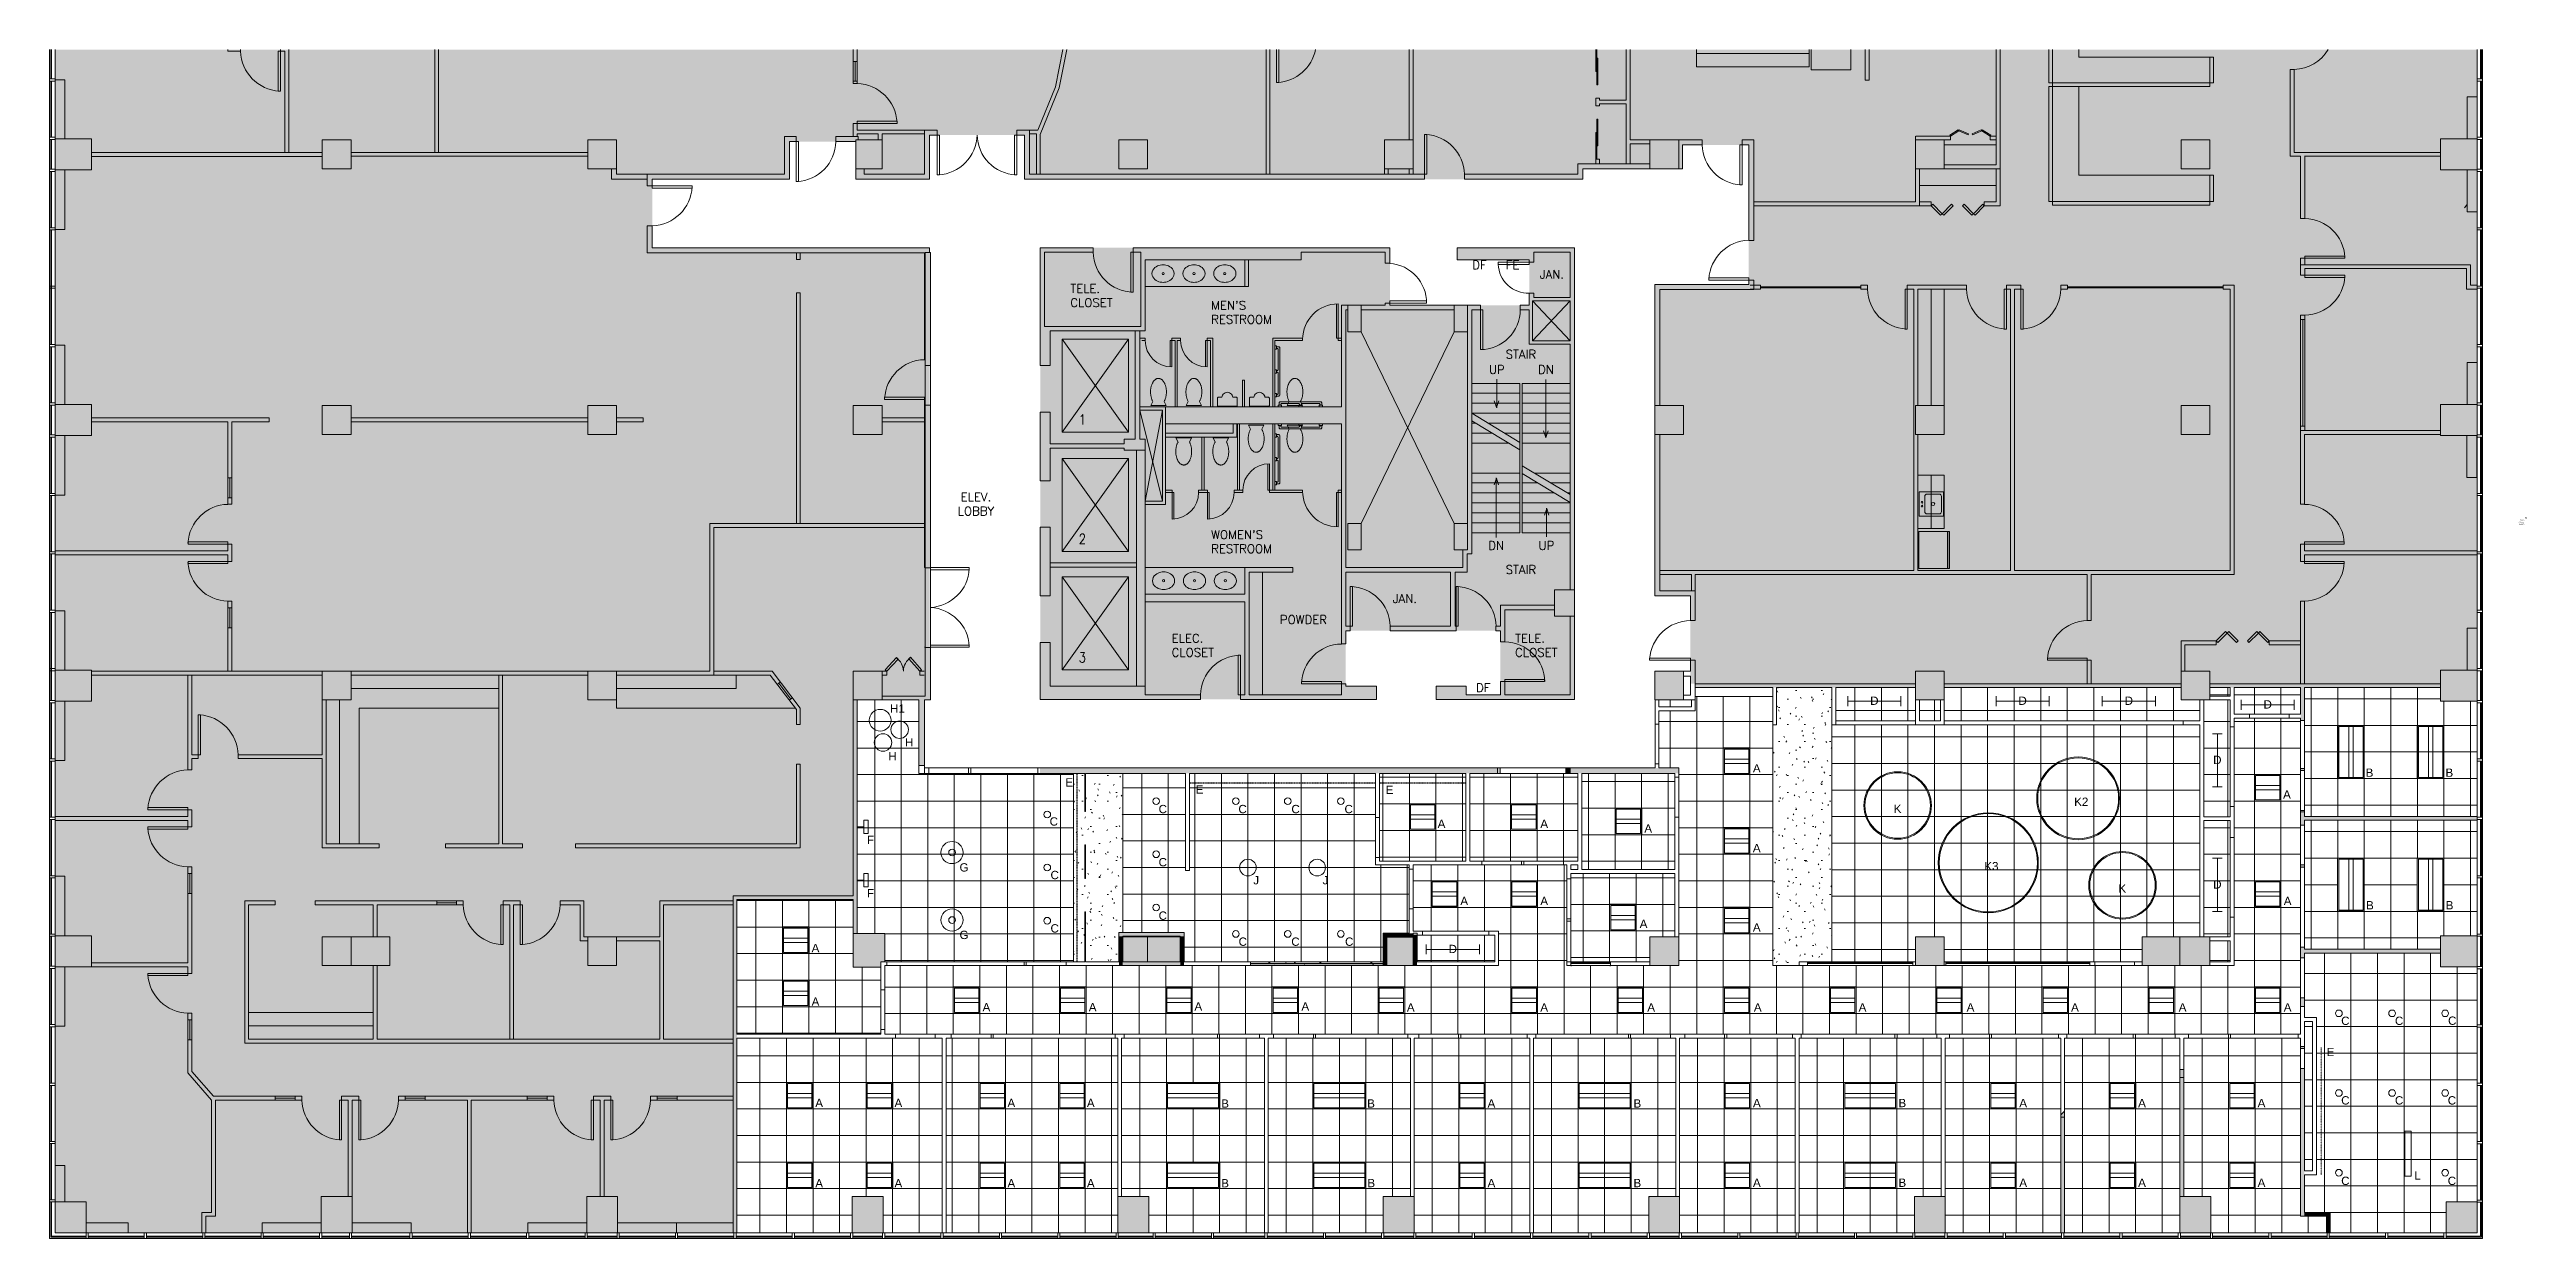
# Model space of a CAD drawing. Header units: inches. Extents: x -1086 to 2773, y -541 to 533.
# Drawn here: x -1086 to 1152, y -541 to 533 of the extents above; entities that cross this region are included whole.
import ezdxf

# ---------------------------------------------------------------- set-up
doc = ezdxf.new("R2010")
doc.units = ezdxf.units.IN
doc.header["$MEASUREMENT"] = 0
doc.linetypes.add('Dash', pattern=[0.25, 0.125, -0.125])
for name, color, linetype, lineweight in [('A-ANNO-NOTE', 131, 'Continuous', 20), ('A-CLNG', 13, 'Continuous', 9), ('A-CLNG-PATT', 13, 'Continuous', 9), ('A-DETL-GENF', 92, 'Continuous', 9), ('A-DETL-MBND', 5, 'Continuous', 9), ('A-GLAZ', 151, 'Continuous', 9), ('A-GLAZ-EXST', 7, 'Continuous', 9), ('A-WALL-PATT', 111, 'Continuous', 13), ('Bb-col', 7, 'Continuous', 9), ('Bb-cor', 7, 'Continuous', 9), ('Bb-dmiz', 7, 'Continuous', 9), ('Bb-drs', 7, 'Continuous', 9), ('BB-Fill', 7, 'Continuous', 9), ('Bb-fix', 7, 'Continuous', 9), ('BB-Wall', 7, 'Continuous', 9), ('CAD background - for revit_dwg _2_', 8, 'Continuous', 9), ('E-LITE-EQPM', 33, 'Continuous', 9), ('E-LITE-EQPM-HDLN', 30, 'Continuous', 9), ('E-LITE-EQPM-IDEN', 33, 'Continuous', 9), ('G-ANNO-TEXT', 231, 'Continuous', 9), ('I-ANNO-TEXT-EXST', 7, 'Continuous', 9), ('I-WALL', 2, 'Continuous', 13), ('Mullion', 7, 'Continuous', 9), ('Q-CASE', 31, 'Continuous', 9)]:
    doc.layers.add(name, color=color, linetype=linetype, lineweight=lineweight)
doc.styles.add('Arial', font='arial.ttf', dxfattribs={"height": 7.5})
doc.styles.add('Arial_1', font='arial.ttf', dxfattribs={"height": 0.09375})
doc.styles.add('ROMANS', font='romans__.ttf', dxfattribs={"height": 7.771445})
doc.styles.add('ROMANS_1', font='romans__.ttf', dxfattribs={"width": 0.85, "height": 9})
doc.styles.add('ROMANS_2', font='romans__.ttf', dxfattribs={"height": 6})
pattern_1 = [(0, (0, 0), (30.72, 7.68), [1.267, -21.773, 1.267, -21.773, -122.88]), (0, (0, 0), (30.72, 7.68), [-46.08, 1.267, -44.813, 1.267, -21.773, -53.76]), (0, (0, 0), (30.72, 7.68), [-115.2, 1.267, -14.093, 1.267, -37.133]), (120, (11.52, 3.84), (-22.01108, 22.7643), [1.267, -21.773, 1.267, -21.773, -122.88]), (120, (11.52, 3.84), (-22.01108, 22.7643), [-46.08, 1.267, -44.813, 1.267, -21.773, -53.76]), (120, (11.52, 3.84), (-22.01108, 22.7643), [-115.2, 1.267, -14.093, 1.267, -37.133]), (240, (15.36, 19.2), (-8.70892, -30.4443), [1.267, -21.773, 1.267, -21.773, -122.88]), (240, (15.36, 19.2), (-8.70892, -30.4443), [-46.08, 1.267, -44.813, 1.267, -21.773, -53.76]), (240, (15.36, 19.2), (-8.70892, -30.4443), [-115.2, 1.267, -14.093, 1.267, -37.133])]

msp = doc.modelspace()

# ---------------------------------------------------------------- texts
at = {"layer": 'A-ANNO-NOTE', "lineweight": 9, "char_height": 0.0937, "width": 0.0872, "attachment_point": 2, "line_spacing_factor": 0.941778, "style": 'Arial_1'}
for s, insert in [('1', (1151.6, 110.4)), ('2', (1151.6, 110))]:
    msp.add_mtext(s, dxfattribs=dict(at, insert=insert))
at = {"layer": 'E-LITE-EQPM-IDEN', "char_height": 7.5, "attachment_point": 2, "line_spacing_factor": 0.941778, "style": 'Arial'}
for s, insert, width in [('D', (562.8, -51.4), 8.999), ('D', (696.8, -51.4), 8.999), ('D', (792.8, -51.4), 8.999), ('D', (918.3, -54.7), 8.999), ('D', (872.8, -104.9), 8.999), ('E', (-164.8, -125.2), 8.356), ('E', (-47.1, -131.7), 8.356), ('E', (124.7, -132), 8.356), ('A', (456.5, -112.5), 8.356), ('B', (1010.3, -116.4), 8.356), ('B', (1082.5, -116.4), 8.356), ('C', (-80.3, -149.3), 8.999), ('C', (-8.2, -149.3), 8.999), ('C', (39.7, -149.3), 8.999), ('C', (87.7, -149.3), 8.999), ('A', (935.7, -136.1), 8.356), ('C', (-178.8, -160.5), 8.999), ('A', (171.6, -162.6), 8.356), ('A', (264.4, -162.6), 8.356), ('A', (358.4, -166.8), 8.356), ('C', (-80.3, -197.3), 8.999), ('A', (456.5, -184.5), 8.356), ('C', (-178, -208.9), 8.999), ('D', (872.8, -217.4), 8.999), ('C', (-80.3, -245.6), 8.999), ('A', (192.1, -232.3), 8.356), ('A', (264.4, -232.3), 8.356), ('A', (936.3, -232.3), 8.356), ('B', (1010.7, -236.2), 8.356), ('B', (1082.7, -236.2), 8.356), ('C', (-178, -257.1), 8.999), ('A', (354.2, -253), 8.356), ('A', (456.5, -256.2), 8.356), ('A', (-394.2, -274.9), 8.356), ('C', (-8, -269.1), 8.999), ('C', (39.6, -269.1), 8.999), ('C', (88.2, -269.1), 8.999), ('D', (181.8, -275.7), 8.999), ('A', (-394.2, -323.3), 8.356), ('A', (-239.7, -328.3), 8.356), ('A', (-143.7, -328.3), 8.356), ('A', (-48.2, -327.6), 8.356), ('A', (48.5, -327.6), 8.356), ('A', (143.8, -328.5), 8.356), ('A', (264.4, -328.5), 8.356), ('A', (361.1, -328.5), 8.356), ('A', (457.4, -328.5), 8.356), ('A', (552.1, -328.5), 8.356), ('A', (649.7, -328.5), 8.356), ('A', (744.1, -328.5), 8.356), ('A', (841.4, -328.5), 8.356), ('A', (936.3, -328.5), 8.356), ('C', (988.5, -340.6), 8.999), ('C', (1037.1, -340.6), 8.999), ('C', (1085.1, -340.5), 8.999), ('E', (975, -368.8), 8.356), ('A', (-390.9, -414.8), 8.356), ('A', (-319.3, -414.8), 8.356), ('A', (-217.2, -414.8), 8.356), ('A', (-145.4, -414.8), 8.356), ('B', (-24, -415.4), 8.356), ('B', (107.9, -415.3), 8.356), ('A', (216.7, -415.3), 8.356), ('B', (348.6, -415.3), 8.356), ('A', (456.6, -414.9), 8.356), ('B', (588.1, -414.9), 8.356), ('A', (697.3, -414.9), 8.356), ('A', (804.7, -414.9), 8.356), ('A', (912.7, -414.9), 8.356), ('C', (988.5, -412.5), 8.999), ('C', (1037.1, -412.5), 8.999), ('C', (1084.8, -412.5), 8.999), ('A', (-390.9, -487.4), 8.356), ('A', (-319.3, -487.4), 8.356), ('A', (-217.2, -487.4), 8.356), ('A', (-145.4, -487.4), 8.356), ('B', (-24, -487.4), 8.356), ('B', (108.1, -487.2), 8.356), ('A', (216.7, -487.2), 8.356), ('B', (348.6, -487.2), 8.356), ('A', (456.6, -486.9), 8.356), ('B', (588.1, -486.9), 8.356), ('A', (697.3, -486.9), 8.356), ('A', (804.7, -486.9), 8.356), ('A', (912.7, -486.9), 8.356), ('C', (988.5, -485.2), 8.999), ('C', (1084.8, -485.2), 8.999)]:
    msp.add_mtext(s, dxfattribs=dict(at, insert=insert, width=width))
at = {"layer": 'G-ANNO-TEXT', "color": 7, "attachment_point": 1}
for s, insert, char_height, width, style in [('•', (1144.4, 108.3), 0.0937, 0.303, 'Arial_1'), ('•', (1144.4, 107.6), 0.0937, 0.303, 'Arial_1'), ('•', (1144.4, 107), 0.0937, 0.303, 'Arial_1'), ('•', (1144.4, 106.7), 0.0937, 0.303, 'Arial_1'), ('•', (1144.4, 106.2), 0.0937, 0.303, 'Arial_1'), ('•', (1144.4, 105.7), 0.0937, 0.303, 'Arial_1'), ('•', (1144.4, 105.1), 0.0937, 0.303, 'Arial_1'), ('•', (1144.4, 104.8), 0.0937, 0.303, 'Arial_1'), ('LIGHTS, FIXTURES, EXIT SIGNS AND OTHER CEILING ACCESSORIES ARE SHOWN FOR TYPE AND ', (1144.7, 108.3), 0.0937, 7.638, 'Arial_1'), ('LOCATION ONLY. SEE ENGINEERING DRAWINGS FOR LOCATION AND SPECIFICATION OF LIGHTING, ', (1144.7, 108.2), 0.0937, 7.872, 'Arial_1'), ('HVAC DIFFUSERS, EMERGENCY LIGHTING, EXIT LIGHTS, POWER REQUIREMENTS, CIRCUITING, ', (1144.7, 108), 0.0937, 7.54, 'Arial_1'), ('SWITCHING AND ALL OTHER ASSOCIATED INFORMATION.', (1144.7, 107.9), 0.0937, 4.536, 'Arial_1'), ('ALL DEVICES TO BE CENTERED ON HALLWAY OR OPENING U.O.N..  COORDINATE CEILING HEIGHTS ', (1144.7, 107.6), 0.0937, 7.891, 'Arial_1'), ('WITH ALL MECHANICAL EQUIPMENT/DUCTWORK AND NOTIFY ARCHITECT IMMEDIATELY OF ANY ', (1144.7, 107.4), 0.0937, 7.629, 'Arial_1'), ('CONFLICTS PRIOR TO INSTALLATION.', (1144.7, 107.3), 0.0937, 2.954, 'Arial_1'), ('ALL LIGHTING DIMENSIONS ARE TO CENTERLINE OF FIXTURE U.O.N.', (1144.7, 107), 0.0937, 5.378, 'Arial_1'), ('PROTECT LIGHT FIXTURES FROM DUST/DEBRIS DURING CONSTRUCTION. ALL LAMPS AND LENSES ', (1144.7, 106.7), 0.0937, 7.853, 'Arial_1'), ('SHALL BE CLEANED PRIOR TO OCCUPANCY.', (1144.7, 106.5), 0.0937, 3.51, 'Arial_1'), ('CONTRACTOR SHALL PROVIDE ALL LAMPS, BALLAST, TRIM KITS, HOUSING, HANGERS AND ', (1144.7, 106.2), 0.0937, 7.203, 'Arial_1'), ('REFLECTORS FOR A COMPLETE FIXTURE INSTALLATION.', (1144.7, 106), 0.0937, 4.501, 'Arial_1'), ('CONTRACTOR SHALL PROVIDE COORDINATED SPRINKLER SHOP DRAWINGS SHOWING LOCATION OF ', (1144.7, 105.7), 0.0937, 8.096, 'Arial_1'), ('ALL PROPOSED HEADS, BRANCHES, AND MAINS FOR REVIEW PRIOR TO INSTALLATION.  ALL ', (1144.7, 105.6), 0.0937, 7.338, 'Arial_1'), ('SPRINKLER HEADS LOCATED IN GWB CEILING ARE TO RECESSED HEADS (WHITE).', (1144.7, 105.4), 0.0937, 6.524, 'Arial_1'), ('ALL NEW ACT CEILINGS ARE TO BE TYPE 1, U.O.N.', (1144.7, 105.1), 0.0937, 3.942, 'Arial_1'), ('UNDER NO CIRCUMSTANCES IS THE GENERAL CONTRACTOR TO INSTALL EQUIPMENT, PLUMBING, OR ', (1144.7, 104.8), 0.0937, 8.118, 'Arial_1'), ('FURNISHING OF ANY KIND ABOVE A FINISHED GWB CEILING THAT REQUIRES ACCESS FOR ', (1144.7, 104.7), 0.0937, 7.206, 'Arial_1'), ('MAINTENANCE, INSPECTION, OR FOR CODE. IF IN THE EVENT THE EXISTING CONDITIONS OF THE ', (1144.7, 104.5), 0.0937, 7.723, 'Arial_1'), ('BUILDING REQUIRE THE EQUIPMENT TO BE ABOVE A GWB CEILING, THE GENERAL CONTRACTOR IS ', (1144.7, 104.4), 0.0937, 7.938, 'Arial_1'), ('TO NOTIFY THE ARCHITECT PRIOR TO INSTALLATION OF ANY KIND FOR THE ARCHITECTS APPROVAL. ', (1144.7, 104.2), 0.0937, 8.071, 'Arial_1'), ('UPON THE ARCHITECT’S APPROVAL OF A GWB CEILING ACCESS PANEL, THE ACCESS PANEL IS TO BE ', (1144.7, 104.1), 0.0937, 8.118, 'Arial_1'), ('A NYSTROM RH MODEL, RECESSED, CONCEALED FRAME ACCESS PANEL, PAINTED TO MATCH THE ', (1144.7, 103.9), 0.0937, 7.887, 'Arial_1'), ('CEILING.', (1144.7, 103.8), 0.0937, 0.682, 'Arial_1'), ('TEXT', (1151.8, 110.4), 0.0937, 0.407, 'Arial_1'), ('TEXT', (1151.8, 110), 0.0937, 0.407, 'Arial_1'), ('H1', (-326.8, -58.5), 7.5, 16.665, 'Arial'), ('H', (-313.3, -89), 7.5, 9.393, 'Arial'), ('H', (-328.3, -101.6), 7.5, 9.393, 'Arial'), ('K', (580.3, -149.1), 7.5, 8.787, 'Arial'), ('K2', (743.4, -142.7), 7.5, 16.059, 'Arial'), ('F', (-347.7, -177.2), 7.5, 7.878, 'Arial'), ('K3', (662.2, -200.9), 7.5, 16.059, 'Arial'), ('G', (-264, -202), 7.5, 9.999, 'Arial'), ('J', (1.5, -213.6), 7.5, 6.666, 'Arial'), ('J', (64.1, -213.6), 7.5, 6.666, 'Arial'), ('K', (783.4, -221.1), 7.5, 8.787, 'Arial'), ('F', (-347.7, -225.4), 7.5, 7.878, 'Arial'), ('G', (-264, -263), 7.5, 9.999, 'Arial'), ('L', (1050.9, -480.3), 7.5, 7.272, 'Arial')]:
    msp.add_mtext(s, dxfattribs=dict(at, insert=insert, char_height=char_height, width=width, style=style))

# ---------------------------------------------------------------- blocks, each defined once
blk = doc.blocks.new('CAD background - for revit_dwg_TOI-P5-1679634-Reflected Ceiling Plan')
at = {"layer": 'Bb-fix', "flags": 128}
blk.add_lwpolyline([(13.95312, 7.097652), (14.59374, 7.035156), (15.218748, 6.957036), (15.82812, 6.86328), (16.437492, 6.738288), (17.03124, 6.59766), (17.625, 6.441408), (18.1875, 6.269532), (18.734376, 6.082032), (19.28124, 5.878908), (19.796868, 5.644536), (20.281248, 5.410152), (20.765616, 5.160156), (21.203124, 4.894536), (21.64062, 4.597656), (22.031244, 4.316412), (22.406244, 4.003908), (22.749996, 3.691404), (23.0625, 3.363288), (23.359368, 3.019536), (23.609376, 2.675784), (23.828124, 2.332032), (24.031248, 1.972656), (24.1875, 1.597656), (24.312492, 1.23828), (24.406248, 0.86328), (24.468744, 0.48828), (24.499992, 0.11328), (24.499992, -0.238284), (24.45312, -0.613284), (24.375, -0.988284), (24.281244, -1.363284), (24.140616, -1.72266), (23.96874, -2.082036), (23.765616, -2.4414), (23.531244, -2.800776), (23.265624, -3.144528), (22.968744, -3.472656), (22.640616, -3.800784), (22.28124, -4.113276), (21.90624, -4.410156), (21.499992, -4.707036), (21.062496, -4.972656), (20.609376, -5.238276), (20.124996, -5.488284), (19.624992, -5.722656), (19.09374, -5.941404), (18.5625, -6.144528), (18, -6.332028), (17.421876, -6.503904), (16.84374, -6.644532), (16.234368, -6.78516), (15.624996, -6.894528), (15, -6.988284), (14.374992, -7.066404), (13.749996, -7.113276), (13.109376, -7.16016), (12.468744, -7.175784), (11.828124, -7.16016), (11.187492, -7.144524), (10.546872, -7.097652), (9.90624, -7.035156), (9.281244, -6.957036), (8.671872, -6.86328), (8.0625, -6.738276), (7.46874, -6.59766), (6.874992, -6.441408), (6.312492, -6.269532), (5.765616, -6.082032), (5.21874, -5.878908), (4.703124, -5.644524), (4.218744, -5.410152), (3.703116, -5.144532), (0, -6.988284), (0, 6.988284), (3.703116, 5.128908), (4.374996, 5.488284), (4.875, 5.722656), (5.40624, 5.941404), (5.937492, 6.144528), (6.499992, 6.332028), (7.078116, 6.503904), (7.65624, 6.644532), (8.265624, 6.78516), (8.874996, 6.894528), (9.499992, 6.988284), (10.125, 7.066404), (10.749996, 7.113288), (11.390616, 7.16016), (12.031248, 7.175784), (12.671868, 7.16016), (13.3125, 7.144536)], close=True, dxfattribs=at)
blk = doc.blocks.new('CAD background - for revit_dwg_TOI-P5-1679635-Reflected Ceiling Plan')
at = {"layer": 'Bb-fix', "flags": 128}
blk.add_lwpolyline([(13.95312, 7.097652), (14.59374, 7.035156), (15.218748, 6.957036), (15.82812, 6.86328), (16.437492, 6.738288), (17.03124, 6.59766), (17.625, 6.441408), (18.1875, 6.269532), (18.734376, 6.082032), (19.28124, 5.878908), (19.796868, 5.644536), (20.281248, 5.410152), (20.765616, 5.160156), (21.203124, 4.894536), (21.64062, 4.597656), (22.031244, 4.316412), (22.406244, 4.003908), (22.749996, 3.691404), (23.0625, 3.363288), (23.359368, 3.019536), (23.609376, 2.675784), (23.828124, 2.332032), (24.031248, 1.972656), (24.1875, 1.597656), (24.312492, 1.23828), (24.406248, 0.86328), (24.468744, 0.48828), (24.499992, 0.11328), (24.499992, -0.238284), (24.45312, -0.613284), (24.375, -0.988284), (24.281244, -1.363284), (24.140616, -1.72266), (23.96874, -2.082036), (23.765616, -2.4414), (23.531244, -2.800776), (23.265624, -3.144528), (22.968744, -3.472656), (22.640616, -3.800784), (22.28124, -4.113276), (21.90624, -4.410156), (21.499992, -4.707036), (21.062496, -4.972656), (20.609376, -5.238276), (20.124996, -5.488284), (19.624992, -5.722656), (19.09374, -5.941404), (18.5625, -6.144528), (18, -6.332028), (17.421876, -6.503904), (16.84374, -6.644532), (16.234368, -6.78516), (15.624996, -6.894528), (15, -6.988284), (14.374992, -7.066404), (13.749996, -7.113276), (13.109376, -7.16016), (12.468744, -7.175784), (11.828124, -7.16016), (11.187492, -7.144524), (10.546872, -7.097652), (9.90624, -7.035156), (9.281244, -6.957036), (8.671872, -6.86328), (8.0625, -6.738276), (7.46874, -6.59766), (6.874992, -6.441408), (6.312492, -6.269532), (5.765616, -6.082032), (5.21874, -5.878908), (4.703124, -5.644524), (4.218744, -5.410152), (3.703116, -5.144532), (0, -6.988284), (0, 6.988284), (3.703116, 5.128908), (4.374996, 5.488284), (4.875, 5.722656), (5.40624, 5.941404), (5.937492, 6.144528), (6.499992, 6.332028), (7.078116, 6.503904), (7.65624, 6.644532), (8.265624, 6.78516), (8.874996, 6.894528), (9.499992, 6.988284), (10.125, 7.066404), (10.749996, 7.113288), (11.390616, 7.16016), (12.031248, 7.175784), (12.671868, 7.16016), (13.3125, 7.144536)], close=True, dxfattribs=at)
blk = doc.blocks.new('CAD background - for revit_dwg_URN-P1-1679636-Reflected Ceiling Plan')
at = {"layer": 'Bb-fix', "flags": 128}
for points in [[(9.023436, 4.777338), (9.984372, 4.347654), (10.828128, 3.73047), (11.531256, 2.957022), (12.062496, 2.050782), (12.390624, 1.050774), (12.500004, 0.011718), (12.390624, -1.02735), (12.07812, -2.027346), (11.554692, -2.933598), (10.859376, -3.714846), (10.01562, -4.339842), (9.054684, -4.769538), (8.000004, -4.996098), (8.000004, -8.246094), (7.898436, -8.613282), (7.625004, -8.894538), (7.250004, -8.996094), (0.742188, -8.996094), (0.367188, -8.886726), (0.093744, -8.613282), (0, -8.246094), (0, 8.246094), (0.093744, 8.613282)], [(0.093744, 8.613282), (0.367188, 8.886714), (0.742188, 8.988282), (7.242192, 8.988282), (7.60938, 8.886714), (7.890624, 8.613282), (8.000004, 8.238282), (8.000004, 4.996086), (9.023436, 4.777338)]]:
    blk.add_lwpolyline(points, dxfattribs=at)
blk = doc.blocks.new('CAD background - for revit_dwg_RAIL-P2-1679637-Reflected Ceiling Plan')
at = {"layer": 'Bb-cor', "flags": 128}
for points in [[(1.5, 42.992196), (1.5, 39.992196), (0, 39.992196), (0, 42.992196)], [(1.5, 21.492192), (1.5, 18.500004), (0, 18.500004), (0, 21.492192)], [(1.5, 0), (1.5, -3), (0, -3), (0, 0)]]:
    blk.add_lwpolyline(points, close=True, dxfattribs=at)
for points in [[(1.5, 42.242196), (3.500004, 42.242196), (3.875004, 42.164064), (4.203132, 41.945316), (4.42188, 41.617188), (4.5, 41.242188), (4.5, -1.249992), (4.42188, -1.624992), (4.203132, -1.95312), (3.875004, -2.171868), (3.500004, -2.25), (1.5, -2.25)], [(1.5, 40.742196), (2.000004, 40.742196), (2.375004, 40.664064), (2.703132, 40.445316), (2.92188, 40.117188), (3, 39.742188), (3, 21.734376), (2.92188, 21.351564), (2.703132, 21.023448), (2.375004, 20.804688), (2.000004, 20.73438), (1.5, 20.742192)], [(1.5, 19.250004), (2.000004, 19.257816), (2.375004, 19.187508), (2.703132, 18.96876), (2.92188, 18.640632), (3, 18.25782), (3, 0.250008), (2.92188, -0.124992), (2.703132, -0.45312), (2.375004, -0.671868), (2.000004, -0.75), (1.5, -0.75)]]:
    blk.add_lwpolyline(points, dxfattribs=at)
blk = doc.blocks.new('CAD background - for revit_dwg_RAIL-P1-1679638-Reflected Ceiling Plan')
at = {"layer": 'Bb-cor', "flags": 128}
for points in [[(1.5, 39.992196), (1.5, 36.992196), (0, 36.992196), (0, 39.992196)], [(1.5, 21.492192), (1.5, 18.500004), (0, 18.500004), (0, 21.492192)], [(1.5, 3), (1.5, 0), (0, 0), (0, 3)]]:
    blk.add_lwpolyline(points, close=True, dxfattribs=at)
for points in [[(1.5, 39.242196), (3.500004, 39.242196), (3.875004, 39.164064), (4.203132, 38.945316), (4.42188, 38.617188), (4.5, 38.242188), (4.5, 1.750008), (4.42188, 1.375008), (4.203132, 1.04688), (3.875004, 0.828132), (3.500004, 0.75), (1.5, 0.75)], [(1.5, 37.742196), (2.000004, 37.742196), (2.375004, 37.664064), (2.703132, 37.445316), (2.92188, 37.117188), (3, 36.742188), (3, 21.734376), (2.92188, 21.351564), (2.703132, 21.023448), (2.375004, 20.804688), (2.000004, 20.73438), (1.5, 20.742192)], [(1.5, 19.250004), (2.000004, 19.257816), (2.375004, 19.187508), (2.703132, 18.96876), (2.92188, 18.640632), (3, 18.25782), (3, 3.250008), (2.92188, 2.875008), (2.703132, 2.54688), (2.375004, 2.328132), (2.000004, 2.25), (1.5, 2.25)]]:
    blk.add_lwpolyline(points, dxfattribs=at)
blk = doc.blocks.new('CAD background - for revit_dwg_RAIL-P1-1679639-Reflected Ceiling Plan')
at = {"layer": 'Bb-cor', "flags": 128}
for points in [[(1.5, 39.992196), (1.5, 36.992196), (0, 36.992196), (0, 39.992196)], [(1.5, 21.492192), (1.5, 18.500004), (0, 18.500004), (0, 21.492192)], [(1.5, 3), (1.5, 0), (0, 0), (0, 3)]]:
    blk.add_lwpolyline(points, close=True, dxfattribs=at)
for points in [[(1.5, 39.242196), (3.500004, 39.242196), (3.875004, 39.164064), (4.203132, 38.945316), (4.42188, 38.617188), (4.5, 38.242188), (4.5, 1.750008), (4.42188, 1.375008), (4.203132, 1.04688), (3.875004, 0.828132), (3.500004, 0.75), (1.5, 0.75)], [(1.5, 37.742196), (2.000004, 37.742196), (2.375004, 37.664064), (2.703132, 37.445316), (2.92188, 37.117188), (3, 36.742188), (3, 21.734376), (2.92188, 21.351564), (2.703132, 21.023448), (2.375004, 20.804688), (2.000004, 20.73438), (1.5, 20.742192)], [(1.5, 19.250004), (2.000004, 19.257816), (2.375004, 19.187508), (2.703132, 18.96876), (2.92188, 18.640632), (3, 18.25782), (3, 3.250008), (2.92188, 2.875008), (2.703132, 2.54688), (2.375004, 2.328132), (2.000004, 2.25), (1.5, 2.25)]]:
    blk.add_lwpolyline(points, dxfattribs=at)
blk = doc.blocks.new('CAD background - for revit_dwg_RAIL-P2-1679640-Reflected Ceiling Plan')
at = {"layer": 'Bb-cor', "flags": 128}
for points in [[(1.5, 42.992196), (1.5, 39.992196), (0, 39.992196), (0, 42.992196)], [(1.5, 21.492192), (1.5, 18.500004), (0, 18.500004), (0, 21.492192)], [(1.5, 0), (1.5, -3), (0, -3), (0, 0)]]:
    blk.add_lwpolyline(points, close=True, dxfattribs=at)
for points in [[(1.5, 42.242196), (3.500004, 42.242196), (3.875004, 42.164064), (4.203132, 41.945316), (4.42188, 41.617188), (4.5, 41.242188), (4.5, -1.249992), (4.42188, -1.624992), (4.203132, -1.95312), (3.875004, -2.171868), (3.500004, -2.25), (1.5, -2.25)], [(1.5, 40.742196), (2.000004, 40.742196), (2.375004, 40.664064), (2.703132, 40.445316), (2.92188, 40.117188), (3, 39.742188), (3, 21.734376), (2.92188, 21.351564), (2.703132, 21.023448), (2.375004, 20.804688), (2.000004, 20.73438), (1.5, 20.742192)], [(1.5, 19.250004), (2.000004, 19.257816), (2.375004, 19.187508), (2.703132, 18.96876), (2.92188, 18.640632), (3, 18.25782), (3, 0.250008), (2.92188, -0.124992), (2.703132, -0.45312), (2.375004, -0.671868), (2.000004, -0.75), (1.5, -0.75)]]:
    blk.add_lwpolyline(points, dxfattribs=at)
blk = doc.blocks.new('CAD background - for revit_dwg _2_-1679633-Reflected Ceiling Plan')
at = {"lineweight": 9}
h = blk.add_hatch(color=256, dxfattribs=at)
h.paths.add_polyline_path([(1945.8, 5), (1953.5, 5), (1953.5, 38), (1925.5, 38), (1925.5, 5), (1929, 5)], flags=0)
h.paths.add_polyline_path([(1709.6, 5), (1713.1, 5), (1713.1, 38), (1685.5, 38), (1685.5, 5), (1709.6, 5)], flags=0)
h.paths.add_polyline_path([(245.5, 5), (273.5, 5), (273.5, 38), (245.5, 38)], flags=0)
h.paths.add_polyline_path([(485.5, 5), (513.5, 5), (513.5, 38), (485.5, 38)], flags=0)
h.paths.add_polyline_path([(1469.8, 5), (1473.3, 5), (1473.3, 38), (1445.5, 38), (1445.5, 5), (1469.6, 5)], flags=0)
h.paths.add_polyline_path([(2166, 5), (2194, 5), (2194, 33), (2166, 33), (2166, 23.5)], flags=0)
h.paths.add_polyline_path([(725.5, 5), (753.5, 5), (753.5, 38), (725.5, 38)], flags=0)
h.paths.add_polyline_path([(1233.5, 5), (1233.5, 38), (1205.5, 38), (1205.5, 5), (1230, 5)], flags=0)
h.paths.add_polyline_path([(965.5, 5), (993.5, 5), (993.5, 38), (965.5, 38), (965.5, 31.2)], flags=0)
h.paths.add_polyline_path([(751.5, 245), (751.5, 250), (755, 250), (755, 275.5), (726.5, 275.5), (726.5, 245)], flags=0)
h.paths.add_polyline_path([(38, 245.5), (38, 273.5), (5, 273.5), (5, 245.5)], flags=0)
h.paths.add_polyline_path([(2161, 245.5), (2194, 245.5), (2194, 273.5), (2161, 273.5), (2161, 257.8)], flags=0)
h.paths.add_polyline_path([(1945.8, 246.5), (1952.5, 246.5), (1952.5, 272.5), (1891.5, 272.5), (1891.5, 246.5), (1920.7, 246.5)], flags=0)
h.paths.add_polyline_path([(1469, 246.5), (1472.5, 246.5), (1472.5, 272.5), (1446.5, 272.5), (1446.5, 246.5), (1448.2, 246.5)], flags=0)
h.paths.add_polyline_path([(1712.5, 246.5), (1712.5, 272.5), (1686.5, 272.5), (1686.5, 246.5), (1704.7, 246.5)], flags=0)
h.paths.add_polyline_path([(1224.7, 246.5), (1232.5, 246.5), (1232.5, 272.3), (1208.8, 272.3), (1208.8, 246.5)], flags=0)
h.paths.add_polyline_path([(486.5, 246.5), (512.5, 246.5), (512.5, 272.5), (486.5, 272.5)], flags=0)
h.paths.add_polyline_path([(1017.6, 250), (1022, 250), (1022, 272.5), (970, 272.5), (970, 250)], flags=0)
h.paths.add_polyline_path([(2194, 485.5), (2194, 513.5), (2161, 513.5), (2161, 485.5)], flags=0)
h.paths.add_polyline_path([(38, 485.5), (38, 513.5), (5, 513.5), (5, 485.5)], flags=0)
h.paths.add_polyline_path([(730, 486.5), (752.5, 486.5), (752.5, 512.5), (726.5, 512.5), (726.5, 486.5)], flags=0)
h.paths.add_polyline_path([(1686.5, 486.5), (1712.5, 486.5), (1712.5, 512.5), (1686.5, 512.5), (1686.5, 495.6)], flags=0)
h.paths.add_polyline_path([(246.5, 486.5), (272.5, 486.5), (272.5, 512.5), (246.5, 512.5)], flags=0)
h.paths.add_polyline_path([(1942.6, 486.5), (1952.5, 486.5), (1952.5, 512.5), (1926.5, 512.5), (1926.5, 486.5)], flags=0)
h.paths.add_polyline_path([(1472.5, 486.5), (1476.8, 486.5), (1476.8, 512.5), (1450.8, 512.5), (1450.8, 486.5), (1457.4, 486.5)], flags=0)
h.paths.add_polyline_path([(486.5, 486.5), (512.5, 486.5), (512.5, 512.5), (486.5, 512.5)], flags=0)
h.paths.add_polyline_path([(38, 725.5), (38, 753.5), (5, 753.5), (5, 725.5)], flags=0)
h.paths.add_polyline_path([(2161, 725.5), (2194, 725.5), (2194, 753.5), (2161, 753.5), (2161, 726.5)], flags=0)
h.paths.add_polyline_path([(752.5, 726.5), (752.5, 752.5), (726.5, 752.5), (726.5, 726.5)], flags=0)
h.paths.add_polyline_path([(1952.5, 726.5), (1952.5, 752.5), (1926.5, 752.5), (1926.5, 726.5)], flags=0)
h.paths.add_polyline_path([(1450.8, 726.5), (1476.8, 726.5), (1476.8, 752.5), (1450.8, 752.5)], flags=0)
h.paths.add_polyline_path([(1686.5, 726.5), (1712.5, 726.5), (1712.5, 752.5), (1686.5, 752.5)], flags=0)
h.paths.add_polyline_path([(272.5, 726.5), (272.5, 752.5), (246.5, 752.5), (246.5, 726.5)], flags=0)
h.paths.add_polyline_path([(512.5, 726.5), (512.5, 752.5), (486.5, 752.5), (486.5, 726.5)], flags=0)
h.paths.add_polyline_path([(2161, 965.5), (2194, 965.5), (2194, 993.5), (2161, 993.5), (2161, 988)], flags=0)
h.paths.add_polyline_path([(5, 965.5), (38, 965.5), (38, 993.5), (5, 993.5)], flags=0)
h.paths.add_polyline_path([(752.5, 966.5), (752.5, 992.5), (728.8, 992.5), (728.8, 966.5)], flags=0)
h.paths.add_polyline_path([(1206.5, 966.5), (1232.5, 966.5), (1232.5, 992.5), (1206.5, 992.5), (1206.5, 977.3)], flags=0)
h.paths.add_polyline_path([(246.5, 966.5), (272.5, 966.5), (272.5, 992.5), (246.5, 992.5)], flags=0)
h.paths.add_polyline_path([(1952.5, 966.5), (1952.5, 992.5), (1926.5, 992.5), (1926.5, 966.5)], flags=0)
h.paths.add_polyline_path([(1686.5, 966.5), (1712.5, 966.5), (1712.5, 992.5), (1686.5, 992.5), (1686.5, 988)], flags=0)
h.paths.add_polyline_path([(1472.5, 966.5), (1472.5, 992.5), (1446.5, 992.5), (1446.5, 966.5), (1450.8, 966.5)], flags=0)
h.paths.add_polyline_path([(992.5, 966.5), (992.5, 992.5), (966.5, 992.5), (966.5, 966.5)], flags=0)
h.paths.add_polyline_path([(512.5, 966.5), (512.5, 992.5), (486.5, 992.5), (486.5, 966.5)], flags=0)
at = {"layer": 'A-GLAZ-EXST'}
for p, q in [((1.1, 1074.2), (1.1, 1047.7)), ((1.9, 1074.2), (1.9, 1047.7)), ((2197.1, 1047.7), (2197.1, 1074.2)), ((2197.9, 1047.7), (2197.9, 1074.2)), ((1.1, 1045.7), (1.1, 995)), ((1.9, 1045.7), (1.9, 995)), ((2197.1, 995), (2197.1, 1045.7)), ((2197.9, 995), (2197.9, 1045.7)), ((1.1, 993), (1.1, 966)), ((1.9, 993), (1.9, 966)), ((2197.1, 966), (2197.1, 993)), ((2197.9, 966), (2197.9, 993)), ((1.1, 964), (1.1, 913.2)), ((1.9, 964), (1.9, 913.2)), ((2197.1, 913.2), (2197.1, 964)), ((2197.9, 913.2), (2197.9, 964)), ((1.1, 911.2), (1.1, 807.7)), ((1.9, 911.2), (1.9, 807.7)), ((2197.1, 860.5), (2197.1, 911.2)), ((2197.9, 860.5), (2197.9, 911.2)), ((2197.1, 807.7), (2197.1, 858.5)), ((2197.9, 807.7), (2197.9, 858.5)), ((1.1, 805.7), (1.1, 755)), ((1.9, 805.7), (1.9, 755)), ((2197.1, 755), (2197.1, 805.7)), ((2197.9, 755), (2197.9, 805.7)), ((1.1, 753), (1.1, 726)), ((1.9, 753), (1.9, 726)), ((2197.1, 726), (2197.1, 753)), ((2197.9, 726), (2197.9, 753)), ((1.1, 724), (1.1, 673.2)), ((1.9, 724), (1.9, 673.2)), ((2197.1, 673.2), (2197.1, 724)), ((2197.9, 673.2), (2197.9, 724)), ((1.1, 671.2), (1.1, 620.5)), ((1.9, 671.2), (1.9, 620.5)), ((2197.1, 620.5), (2197.1, 671.2)), ((2197.9, 620.5), (2197.9, 671.2)), ((1.1, 618.5), (1.1, 567.7)), ((1.9, 618.5), (1.9, 567.7)), ((2197.1, 567.7), (2197.1, 618.5)), ((2197.9, 567.7), (2197.9, 618.5)), ((1.1, 565.7), (1.1, 486)), ((1.9, 565.7), (1.9, 486)), ((2197.1, 515), (2197.1, 565.7)), ((2197.9, 515), (2197.9, 565.7)), ((2197.1, 486), (2197.1, 513)), ((2197.9, 486), (2197.9, 513)), ((1.1, 484), (1.1, 433.2)), ((1.9, 484), (1.9, 433.2)), ((2197.1, 433.2), (2197.1, 484)), ((2197.9, 433.2), (2197.9, 484)), ((1.1, 431.2), (1.1, 380.5)), ((1.9, 431.2), (1.9, 380.5)), ((2197.1, 380.5), (2197.1, 431.2)), ((2197.9, 380.5), (2197.9, 431.2)), ((1.1, 378.5), (1.1, 327.7)), ((1.9, 378.5), (1.9, 327.7)), ((2197.1, 327.7), (2197.1, 378.5)), ((2197.9, 327.7), (2197.9, 378.5)), ((1.1, 325.7), (1.1, 275)), ((1.9, 325.7), (1.9, 275)), ((2197.1, 275), (2197.1, 325.7)), ((2197.9, 275), (2197.9, 325.7)), ((1.1, 273), (1.1, 246)), ((1.9, 273), (1.9, 246)), ((2197.1, 245.7), (2197.1, 273)), ((2197.9, 245.7), (2197.9, 273)), ((1.1, 244), (1.1, 193.2)), ((1.9, 244), (1.9, 193.2)), ((2197.1, 193), (2197.1, 243.7)), ((2197.9, 193), (2197.9, 243.7)), ((1.1, 191.2), (1.1, 140.2)), ((1.9, 191.2), (1.9, 140.2)), ((2197.1, 140.2), (2197.1, 191)), ((2197.9, 140.2), (2197.9, 191)), ((1.1, 138.2), (1.1, 87.7)), ((1.9, 138.2), (1.9, 87.7)), ((2197.1, 87.5), (2197.1, 138.2)), ((2197.9, 87.5), (2197.9, 138.2)), ((1.1, 85.7), (1.1, 35)), ((1.9, 85.7), (1.9, 35)), ((2197.1, 34.7), (2197.1, 85.5)), ((2197.9, 34.7), (2197.9, 85.5)), ((35, 1.9), (85.7, 1.9)), ((35, 1.1), (85.7, 1.1)), ((87.7, 1.9), (138.5, 1.9)), ((87.7, 1.1), (138.5, 1.1)), ((140.5, 1.9), (191.2, 1.9)), ((140.5, 1.1), (191.2, 1.1)), ((193.2, 1.9), (244, 1.9)), ((193.2, 1.1), (244, 1.1)), ((246, 1.9), (271.1, 1.9)), ((246, 1.1), (271.1, 1.1)), ((273.1, 1.9), (325.7, 1.9)), ((273.1, 1.1), (325.7, 1.1)), ((327.7, 1.9), (378.5, 1.9)), ((327.7, 1.1), (378.5, 1.1)), ((380.5, 1.9), (431.2, 1.9)), ((380.5, 1.1), (431.2, 1.1)), ((433.2, 1.9), (484, 1.9)), ((433.2, 1.1), (484, 1.1)), ((486, 1.9), (513, 1.9)), ((486, 1.1), (513, 1.1)), ((515, 1.9), (565.7, 1.9)), ((515, 1.1), (565.7, 1.1)), ((567.7, 1.9), (618.5, 1.9)), ((567.7, 1.1), (618.5, 1.1)), ((620.5, 1.9), (671.2, 1.9)), ((620.5, 1.1), (671.2, 1.1)), ((673.2, 1.9), (724, 1.9)), ((673.2, 1.1), (724, 1.1)), ((726, 1.9), (753, 1.9)), ((726, 1.1), (753, 1.1)), ((755, 1.9), (805.7, 1.9)), ((755, 1.1), (805.7, 1.1)), ((807.7, 1.9), (858.5, 1.9)), ((807.7, 1.1), (858.5, 1.1)), ((860.5, 1.9), (911.2, 1.9)), ((860.5, 1.1), (911.2, 1.1)), ((913.2, 1.9), (964, 1.9)), ((913.2, 1.1), (964, 1.1)), ((966, 1.9), (997.4, 1.9)), ((966, 1.1), (997.4, 1.1)), ((999.4, 1.9), (1050.1, 1.9)), ((999.4, 1.1), (1050.1, 1.1)), ((1052.1, 1.9), (1098.5, 1.9)), ((1052.1, 1.1), (1098.5, 1.1)), ((1100.5, 1.9), (1151.3, 1.9)), ((1100.5, 1.1), (1151.3, 1.1)), ((1153.3, 1.9), (1204, 1.9)), ((1153.3, 1.1), (1204, 1.1)), ((1206, 1.9), (1233, 1.9)), ((1206, 1.1), (1233, 1.1)), ((1235, 1.9), (1285.8, 1.9)), ((1235, 1.1), (1285.8, 1.1)), ((1287.8, 1.9), (1338.5, 1.9)), ((1287.8, 1.1), (1338.5, 1.1)), ((1340.5, 1.9), (1391.3, 1.9)), ((1340.5, 1.1), (1391.3, 1.1)), ((1393.3, 1.9), (1444, 1.9)), ((1393.3, 1.1), (1444, 1.1)), ((1446, 1.9), (1473, 1.9)), ((1446, 1.1), (1473, 1.1)), ((1475, 1.9), (1525.8, 1.9)), ((1475, 1.1), (1525.8, 1.1)), ((1527.8, 1.9), (1578.5, 1.9)), ((1527.8, 1.1), (1578.5, 1.1)), ((1580.5, 1.9), (1631.3, 1.9)), ((1580.5, 1.1), (1631.3, 1.1)), ((1633.3, 1.9), (1684, 1.9)), ((1633.3, 1.1), (1684, 1.1)), ((1686, 1.9), (1713, 1.9)), ((1686, 1.1), (1713, 1.1)), ((1715, 1.9), (1765.8, 1.9)), ((1715, 1.1), (1765.8, 1.1)), ((1767.8, 1.9), (1818.5, 1.9)), ((1767.8, 1.1), (1818.5, 1.1)), ((1820.5, 1.9), (1871.3, 1.9)), ((1820.5, 1.1), (1871.3, 1.1)), ((1873.3, 1.9), (1924, 1.9)), ((1873.3, 1.1), (1924, 1.1)), ((1926, 1.9), (1953, 1.9)), ((1926, 1.1), (1953, 1.1)), ((1955, 1.9), (2005.8, 1.9)), ((1955, 1.1), (2005.8, 1.1)), ((2007.8, 1.9), (2058.5, 1.9)), ((2007.8, 1.1), (2058.5, 1.1)), ((2060.5, 1.9), (2111.3, 1.9)), ((2060.5, 1.1), (2111.3, 1.1)), ((2113.3, 1.9), (2164, 1.9)), ((2113.3, 1.1), (2164, 1.1))]:
    blk.add_line(p, q, dxfattribs=at)
at = {"layer": 'A-GLAZ-EXST', "flags": 128}
for points in [[(1.1, 33), (1.1, 1.1), (33, 1.1)], [(1.9, 33), (1.9, 1.9), (33, 1.9)], [(2166, 1.9), (2197.1, 1.9), (2197.1, 32.7)], [(2166, 1.1), (2197.9, 1.1), (2197.9, 32.7)]]:
    blk.add_lwpolyline(points, dxfattribs=at)
at = {"layer": 'Bb-col'}
for p, q in [((2194, 513.5), (2194, 485.5)), ((272.5, 246.5), (272.5, 272.5)), ((992.5, 250), (992.5, 272.5)), ((1925.5, 246.5), (1925.5, 272.5)), ((1952.5, 272.5), (1943.5, 272.5)), ((2194, 245.5), (2194, 273.5)), ((1445.5, 37.3), (1446.2, 38)), ((2194, 5), (2194, 33)), ((753.5, 5), (725.5, 5)), ((993.5, 5), (965.5, 5)), ((1233.5, 5), (1205.5, 5)), ((1473.3, 5), (1445.5, 5)), ((1713.1, 5), (1685.5, 5)), ((1953.5, 5), (1925.5, 5)), ((2166, 5), (2194, 5))]:
    blk.add_line(p, q, dxfattribs=at)
at = {"layer": 'Bb-col', "flags": 128}
for points in [[(5, 993.5), (5, 965.5), (38, 965.5), (38, 993.5)], [(272.5, 966.5), (272.5, 992.5), (246.5, 992.5), (246.5, 966.5)], [(512.5, 966.5), (512.5, 992.5), (486.5, 992.5), (486.5, 966.5)], [(752.5, 966.5), (752.5, 992.5), (728.8, 992.5), (728.8, 966.5)], [(992.5, 966.5), (992.5, 992.5), (966.5, 992.5), (966.5, 966.5)], [(1232.5, 966.5), (1232.5, 992.5), (1206.5, 992.5), (1206.5, 966.5)], [(1472.5, 966.5), (1472.5, 992.5), (1446.5, 992.5), (1446.5, 966.5)], [(1712.5, 966.5), (1712.5, 992.5), (1686.5, 992.5), (1686.5, 966.5)], [(1952.5, 966.5), (1952.5, 992.5), (1926.5, 992.5), (1926.5, 966.5)], [(2194, 965.5), (2194, 993.5), (2161, 993.5), (2161, 965.5)], [(5, 753.5), (5, 725.5), (38, 725.5), (38, 753.5)], [(272.5, 726.5), (272.5, 752.5), (246.5, 752.5), (246.5, 726.5)], [(512.5, 726.5), (512.5, 752.5), (486.5, 752.5), (486.5, 726.5)], [(752.5, 726.5), (752.5, 752.5), (726.5, 752.5), (726.5, 726.5)], [(1476.8, 726.5), (1476.8, 752.5), (1450.8, 752.5), (1450.8, 726.5)], [(1712.5, 726.5), (1712.5, 752.5), (1686.5, 752.5), (1686.5, 726.5)], [(1952.5, 726.5), (1952.5, 752.5), (1926.5, 752.5), (1926.5, 726.5)], [(2194, 753.5), (2194, 725.5), (2161, 725.5), (2161, 753.5)], [(5, 513.5), (5, 485.5), (38, 485.5), (38, 513.5)], [(272.5, 486.5), (272.5, 512.5), (246.5, 512.5), (246.5, 486.5)], [(512.5, 486.5), (512.5, 512.5), (486.5, 512.5), (486.5, 486.5)], [(5, 273.5), (5, 245.5), (38, 245.5), (38, 273.5)], [(246.5, 246.5), (307.5, 246.5), (307.5, 272.5), (246.5, 272.5)], [(512.5, 246.5), (512.5, 272.5), (486.5, 272.5), (486.5, 246.5)], [(5, 5), (5, 33), (33, 33), (33, 5)], [(245.5, 5), (245.5, 38), (273.5, 38), (273.5, 5)], [(485.5, 5), (485.5, 38), (513.5, 38), (513.5, 5)]]:
    blk.add_lwpolyline(points, close=True, dxfattribs=at)
for points in [[(752.5, 490), (752.5, 512.5), (726.5, 512.5), (726.5, 486.5)], [(1476.8, 486.5), (1476.8, 512.5), (1450.8, 512.5), (1450.8, 486.5), (1451, 486.5)], [(1712.5, 501.2), (1712.5, 512.5), (1686.5, 512.5), (1686.5, 501.2)], [(1952.5, 501.2), (1952.5, 512.5), (1926.5, 512.5), (1926.5, 501.2)], [(2161, 501.2), (2161, 513.5), (2194, 513.5)]]:
    blk.add_lwpolyline(points, dxfattribs=at)
at = {"layer": 'Bb-cor'}
for p, q in [((2194, 485.5), (2194, 1074.2)), ((1185.5, 839.1), (1269.5, 839.1)), ((1340.3, 847.1), (1374.3, 811.1)), ((975.3, 812.6), (915.3, 728.6)), ((1269.5, 819.1), (1281.5, 819.1)), ((1285.5, 763.6), (1328.9, 763.6)), ((1308.1, 776.5), (1308.1, 750.6)), ((1330.9, 763.6), (1374.3, 763.6)), ((1352.5, 776.2), (1352.5, 723.4)), ((1285.5, 754.6), (1328.9, 754.6)), ((1330.9, 754.6), (1374.3, 754.6)), ((1330.9, 745.6), (1374.3, 745.6)), ((1041.6, 724), (1041.6, 676)), ((1043.6, 724), (1043.6, 676)), ((1073.6, 736), (1073.6, 676)), ((1075.6, 736), (1075.6, 676)), ((1105.6, 736), (1105.6, 676)), ((1107.6, 736), (1107.6, 676)), ((1285.5, 738.6), (1328.9, 712.4)), ((1285.5, 736.6), (1288.6, 736.6)), ((1285.5, 727.6), (1303.5, 727.6)), ((1285.5, 718.6), (1318.6, 718.6)), ((1300.3, 736.6), (1328.9, 736.6)), ((1315.1, 727.6), (1328.9, 727.6)), ((1330.9, 736.6), (1374.3, 736.6)), ((1330.9, 727.6), (1374.3, 727.6)), ((1330.9, 718.6), (1374.3, 718.6)), ((975.3, 704.7), (915.3, 620.7)), ((982.3, 712.1), (982.3, 499.1)), ((1374.3, 672.2), (1330.9, 698.2)), ((1285.5, 691.6), (1328.9, 691.6)), ((1285.5, 682.6), (1328.9, 682.6)), ((1285.5, 673.6), (1328.9, 673.6)), ((1307.5, 633.3), (1307.5, 687.1)), ((1374.3, 665.1), (1330.9, 691.2)), ((1330.9, 682.6), (1345.3, 682.6)), ((1330.9, 673.6), (1360.1, 673.6)), ((1341.8, 691.6), (1374.3, 691.6)), ((1356.7, 682.6), (1374.3, 682.6)), ((1371.8, 673.6), (1374.3, 673.6)), ((1285.5, 664.6), (1328.9, 664.6)), ((1285.5, 655.6), (1328.9, 655.6)), ((1330.9, 664.6), (1374.3, 664.6)), ((1330.9, 655.6), (1374.3, 655.6)), ((1352.9, 634), (1352.9, 659.7)), ((1285.5, 646.6), (1328.9, 646.6)), ((1330.9, 646.6), (1374.3, 646.6)), ((904.3, 610.5), (982.3, 610.5)), ((904.3, 606.5), (982.3, 606.5)), ((975.3, 597.7), (915.3, 513.7)), ((990.3, 582.1), (1080.3, 582.1)), ((2194, 245.5), (2194, 273.5)), ((2194, 32.7), (2194, 33)), ((617.7, 5), (33, 5)), ((566.8, 5), (566.8, 14)), ((753.5, 5), (725.5, 5)), ((993.5, 5), (965.5, 5)), ((1233.5, 5), (1205.5, 5)), ((1473.3, 5), (1445.5, 5)), ((1713.1, 5), (1685.5, 5)), ((1953.5, 5), (1925.5, 5))]:
    blk.add_line(p, q, dxfattribs=at)
at = {"layer": 'Bb-cor', "flags": 128}
for points in [[(0, 1074.2), (0, 0), (2199, 0), (2199, 1074.2)], [(5, 1074.2), (5, 33), (5, 66), (14, 66), (14, 33), (5, 33)], [(1080.3, 884.1), (1080.3, 860.1), (1083.8, 860.1), (1083.8, 884.1)], [(1272.3, 884.1), (1272.3, 895.1), (1378.3, 895.1), (1378.3, 487.1), (1253.3, 487.1), (1253.3, 499.1), (1280.3, 499.1), (1280.3, 491.1), (1311.3, 491.1)], [(1272.3, 884.1), (1337.4, 884.1), (1337.4, 882.1), (1341.4, 882.1), (1341.4, 891.1), (1374.3, 891.1), (1374.3, 850.1), (1341.4, 850.1), (1341.4, 854.1)], [(1374.3, 586.1), (1374.3, 808.1), (1337.3, 808.1), (1337.3, 839.1), (1329.3, 839.1), (1329.3, 843.1), (1337.4, 843.1), (1337.4, 854.1), (1341.4, 854.1)], [(1293.3, 839.1), (1293.3, 843.1), (1211.3, 843.1), (1211.3, 845.1), (1207.3, 845.1), (1207.3, 843.1), (1167.6, 843.1), (1167.6, 751.4), (985.3, 751.4)], [(1167.6, 813.4), (1163.1, 813.4), (1163.1, 844.4)], [(1164.6, 844.4), (1164.6, 811.4), (1167.6, 811.4)], [(1173.5, 839.1), (1171.6, 839.1), (1171.6, 606.1), (1277.3, 606.1), (1277.3, 622.1)], [(1173.5, 843.1), (1173.5, 819.1), (1185.5, 819.1), (1185.5, 843.1)], [(1185.5, 646.1), (1269.5, 819.1), (1269.5, 843.1)], [(1269.5, 646.1), (1269.5, 622.1), (1281.5, 622.1), (1281.5, 843.1)], [(1293.3, 839.1), (1285.5, 839.1), (1285.5, 618.6), (1281.3, 618.6), (1281.3, 602.1), (1270.3, 602.1), (1270.3, 553.1)], [(1340.3, 811.1), (1374.3, 811.1), (1374.3, 847.1), (1340.3, 811.1), (1340.3, 847.1), (1374.3, 847.1)], [(990.3, 499.1), (904.3, 499.1), (904.3, 538.6), (895.3, 538.6), (895.3, 487.1), (1040.3, 487.1), (1040.3, 491.1), (990.3, 491.1), (990.3, 722.1), (985.3, 722.1), (985.3, 820.1)], [(895.3, 684.6), (895.3, 746.6), (904.3, 746.6), (904.3, 718.1), (971.3, 718.1), (971.3, 722.1), (981.3, 722.1), (981.3, 820.1)], [(915.3, 812.6), (975.3, 812.6), (975.3, 728.6), (915.3, 728.6), (915.3, 812.6), (975.3, 728.6)], [(987.3, 811.4), (990.3, 811.4), (990.3, 813.4), (985.3, 813.4)], [(1012.8, 787.4), (1012.8, 811.4), (1017.3, 811.4), (1017.3, 751.4)], [(1014.3, 787.4), (1014.3, 813.4), (1022.3, 813.4), (1022.3, 811.4), (1019.3, 811.4), (1019.3, 751.4)], [(1049.3, 751.4), (1049.3, 811.4), (1044.8, 811.4), (1044.8, 787.4)], [(1051.3, 751.4), (1051.3, 813.4), (1046.3, 813.4), (1046.3, 787.4)], [(1107.6, 751.4), (1107.6, 811.4), (1132.6, 811.4), (1132.6, 813.4), (1105.6, 813.4), (1105.6, 751.4)], [(1185.5, 819.1), (1269.5, 646.1), (1281.5, 646.1)], [(2194, 753.5), (2185, 753.5), (2185, 791.5), (2194, 791.5), (2194, 725.5)], [(1078.1, 751.4), (1078.1, 775.4), (1080.1, 775.4), (1080.1, 751.4)], [(1285.5, 637.6), (1328.9, 637.6), (1328.9, 772.6), (1285.5, 772.6)], [(1374.3, 772.6), (1330.9, 772.6), (1330.9, 637.6), (1374.3, 637.6)], [(1008.6, 751.4), (1008.6, 663.1), (990.3, 663.1)], [(1005.9, 748.4), (990.3, 666.1), (1005.9, 666.1)], [(1328.9, 719.2), (1285.5, 745.6), (1328.9, 745.6)], [(1008.6, 736), (1167.6, 736), (1167.6, 537.1), (1171.6, 537.1), (1171.6, 549.1)], [(1008.6, 727.5), (1069.7, 727.5), (1069.7, 736)], [(1008.6, 724), (1073.2, 724), (1073.2, 736)], [(990.3, 712.1), (971.3, 712.1), (971.3, 714.1), (904.3, 714.1), (904.3, 684.6), (895.3, 684.6)], [(915.3, 704.7), (975.3, 704.7), (975.3, 620.7), (915.3, 620.7), (915.3, 704.7), (975.3, 620.7)], [(1101.1, 700), (1101.1, 676), (1132.6, 676), (1132.6, 674), (1102.6, 674), (1102.6, 700)], [(1008.6, 676), (1014.6, 676), (1014.6, 650)], [(1008.6, 674), (1016.1, 674), (1016.1, 650)], [(1046.6, 650), (1046.6, 676), (1038.6, 676), (1038.6, 674), (1048.1, 674), (1048.1, 650)], [(1167.6, 674), (1163.1, 674), (1163.1, 643)], [(1167.6, 676), (1164.6, 676), (1164.6, 643)], [(1080.3, 582.1), (1080.3, 606.1), (1123.6, 606.1), (1123.6, 602.1), (1084.3, 602.1), (1084.3, 491.1), (1167.6, 491.1), (1167.6, 501.1), (1171.6, 501.1), (1171.6, 499.1), (1199.3, 499.1), (1199.3, 487.1), (1076.3, 487.1), (1076.3, 491.1), (1080.3, 491.1), (1080.3, 575.1), (990.3, 575.1)], [(915.3, 597.7), (975.3, 597.7), (975.3, 513.7), (915.3, 513.7), (915.3, 597.7), (975.3, 513.7)], [(1270.3, 553.1), (1271.3, 553.1), (1271.3, 549.1), (1211.6, 549.1), (1211.6, 553.1), (1266.3, 553.1), (1266.3, 602.1), (1171.6, 602.1), (1171.6, 553.1), (1175.6, 553.1), (1175.6, 549.1), (1171.6, 549.1)], [(1378.3, 586.1), (1360.3, 586.1), (1360.3, 562.1), (1378.3, 562.1)], [(1360.3, 568.1), (1315.3, 568.1), (1315.3, 539.1), (1311.3, 539.1), (1311.3, 549.1), (1307.3, 549.1), (1307.3, 553.1), (1311.3, 553.1), (1311.3, 572.1), (1360.3, 572.1)], [(1374.3, 562.1), (1374.3, 491.1), (1315.3, 491.1), (1315.3, 503.1), (1311.3, 503.1), (1311.3, 491.1)], [(617.7, 14), (513.5, 14), (513.5, 5), (617.7, 5)]]:
    blk.add_lwpolyline(points, dxfattribs=at)
for points in [[(14, 993.5), (14, 1046.7), (5, 1046.7), (5, 993.5)], [(2194, 993.5), (2185, 993.5), (2185, 1031.5), (2194, 1031.5)], [(14, 911.7), (14, 965.5), (5, 965.5), (5, 911.7)], [(2194, 927.5), (2185, 927.5), (2185, 965.5), (2194, 965.5)], [(1211.3, 881.1), (1211.3, 895.1), (979.3, 895.1), (979.3, 891.1), (986.3, 891.1), (986.3, 824.1), (899.3, 824.1), (899.3, 891.1), (943.3, 891.1), (943.3, 895.1), (895.3, 895.1), (895.3, 788.6), (904.3, 788.6), (904.3, 820.1), (990.3, 820.1), (990.3, 884.1), (1131.3, 884.1), (1131.3, 891.1), (1207.3, 891.1), (1207.3, 881.1)], [(14, 753.5), (14, 807.2), (5, 807.2), (5, 753.5)], [(985.3, 748.4), (1005.9, 666.1), (1005.9, 748.4)], [(14, 671.7), (14, 725.5), (5, 725.5), (5, 671.7)], [(2193.9, 687.5), (2184.9, 687.5), (2184.9, 725.5), (2193.9, 725.5)], [(1070.6, 676), (1070.6, 674), (1078.6, 674), (1078.6, 676)], [(895.3, 580.6), (904.3, 580.6), (904.3, 642.6), (895.3, 642.6)], [(1173.5, 646.1), (1173.5, 622.1), (1185.5, 622.1), (1185.5, 646.1)], [(14, 513.5), (14, 567.2), (5, 567.2), (5, 513.5)], [(2194, 513.5), (2185, 513.5), (2185, 551.5), (2194, 551.5)], [(14, 431.7), (14, 485.5), (5, 485.5), (5, 431.7)], [(14, 273.5), (14, 327.2), (5, 327.2), (5, 273.5)], [(14, 191.7), (14, 245.5), (5, 245.5), (5, 191.7)], [(33, 14), (33, 5), (71, 5), (71, 14)], [(192.3, 14), (192.3, 5), (245.5, 5), (245.5, 14)], [(273.5, 14), (273.5, 5), (326.8, 5), (326.8, 14)], [(432.3, 14), (432.3, 5), (485.5, 5), (485.5, 14)]]:
    blk.add_lwpolyline(points, close=True, dxfattribs=at)
at = {"layer": 'Bb-cor'}
for centre, radius, start, end in [((1164.6, 812.4), 32, 90, 180), ((1014.3, 811.4), 24, 180, 270), ((1046.3, 811.4), 24, 180, 270), ((1102.6, 676), 24, 90, 180), ((1014.6, 674), 24, 270, 0), ((1046.6, 674), 24, 270, 0), ((1164.6, 675), 32, 180, 270)]:
    blk.add_arc(centre, radius, start, end, dxfattribs=at)
at = {"layer": 'Bb-dmiz'}
for p, q in [((38, 981.2), (246.5, 981.2)), ((38, 977.7), (246.5, 977.7)), ((272.5, 981.3), (486.5, 981.3)), ((272.5, 977.8), (486.5, 977.8)), ((791.3, 606.1), (790.8, 606.1)), ((790.8, 534.1), (791.3, 534.1)), ((38, 512.5), (246.5, 512.5)), ((38, 509), (246.5, 509)), ((272.5, 512.5), (486.5, 512.5)), ((272.5, 509), (486.5, 509))]:
    blk.add_line(p, q, dxfattribs=at)
at = {"layer": 'Bb-dmiz', "flags": 128}
for points in [[(1763, 1074.2), (1763, 966.5), (1712.5, 966.5)], [(1759.5, 1074.2), (1759.5, 970), (1712.5, 970)], [(512.5, 966.5), (512.5, 961.5), (664.3, 961.5), (664.3, 995.5), (674.8, 995.5), (674.8, 955), (676.8, 955), (676.8, 991), (668.8, 991)], [(540.3, 961.5), (540.3, 951), (580.8, 951), (580.8, 949), (544.8, 949), (544.8, 957), (668.8, 957), (668.8, 991)], [(795.3, 997), (795.3, 957), (728.8, 957), (728.8, 991), (710.8, 991), (710.8, 995.5), (731, 995.5), (731, 992.5)], [(736.3, 966.5), (736.3, 961.5), (790.8, 961.5), (790.8, 1001.5), (802.3, 1001.5), (802.3, 961), (804.3, 961), (804.3, 997), (795.3, 997)], [(1472.5, 966.5), (1475.8, 966.5), (1475.8, 988), (1493.8, 988), (1493.8, 992.5), (1472.5, 992.5)], [(508, 966.5), (508, 957), (540.3, 957)], [(1446.5, 966.5), (1385.8, 966.5), (1385.8, 957), (1278.8, 957), (1278.8, 961.5), (1381.3, 961.5), (1381.3, 971), (1446.5, 971)], [(1686.5, 966.5), (1686.5, 936.5), (1540.3, 936.5)], [(1690, 966.5), (1690, 933), (1540.3, 933)], [(795.3, 890.8), (795.3, 895), (544.8, 895), (544.8, 915), (540.3, 915), (540.3, 890.5), (790.8, 890.5), (790.8, 794), (791.3, 794)], [(1450.8, 752.5), (1450.8, 862), (1535.8, 862), (1535.8, 867.8), (1535.8, 865.8), (1499.8, 865.8), (1499.8, 867.8), (1535.8, 867.8)], [(1455.3, 752.5), (1455.3, 857.4), (1540.3, 857.4), (1540.3, 865.8), (1535.8, 865.8)], [(790.8, 606.1), (790.8, 760), (754.8, 760), (754.8, 758), (791.3, 758)], [(1450.8, 726.5), (1450.8, 580.5), (1483, 580.5), (1483, 558.4), (1487.5, 558.4), (1487.5, 585), (1455.3, 585), (1455.3, 726.5)], [(512.5, 512.5), (596.8, 512.5), (596.8, 645.9), (790.8, 645.9)], [(512.5, 509), (600.3, 509), (600.3, 642.4), (790.8, 642.4)], [(796.2, 604.1), (831.3, 604.1), (831.3, 606.1), (796.2, 606.1)], [(796.2, 534.1), (831.3, 534.1), (831.3, 536.1), (796.2, 536.1)], [(1487.5, 501.2), (1487.5, 522.4), (1483, 522.4), (1446.1, 522.4), (1446.1, 524.4), (1483, 524.4), (1483, 522.4), (1483, 512.5), (1472.5, 512.5)], [(1476.8, 491), (1483, 491), (1483, 508), (1476.8, 508)]]:
    blk.add_lwpolyline(points, dxfattribs=at)
for points in [[(881.3, 957), (881.3, 997), (872.3, 997), (872.3, 961), (874.3, 961), (874.3, 1001.5), (885.8, 1001.5), (885.8, 961.5), (1244.8, 961.5), (1244.8, 997.5), (1242.8, 997.5), (1242.8, 957)], [(1540.3, 901.8), (1540.3, 992.5), (1529.8, 992.5), (1529.8, 952), (1527.8, 952), (1527.8, 988), (1535.8, 988), (1535.8, 901.8)]]:
    blk.add_lwpolyline(points, close=True, dxfattribs=at)
at = {"layer": 'Bb-dmiz'}
for centre, radius, start, end in [((673.7, 992), 37.1, 273.2133, 358.4006), ((801.2, 998), 37.1, 273.2133, 358.4006), ((875.4, 998), 37.1, 181.5994, 266.7867), ((1241.7, 960.5), 37.1, 1.5994, 86.7867), ((1530.9, 989), 37.1, 181.5994, 266.7867), ((543.8, 952.1), 37.1, 271.5994, 356.7867), ((1536.8, 864.8), 37.1, 91.5994, 176.7867), ((791.8, 756.9), 37.1, 91.5994, 176.7867), ((794.3, 607.2), 37.1, 272.9582, 356.7867), ((794.3, 533), 37.1, 3.2133, 87.0418), ((1483.9, 520.5), 37.9, 91.3941, 175.6172)]:
    blk.add_arc(centre, radius, start, end, dxfattribs=at)
at = {"layer": 'Bb-drs', "flags": 128}
for points in [[(977.3, 891.1), (977.3, 855.1), (979.3, 855.1), (979.3, 891.1)], [(1309.4, 880.1), (1337.4, 880.1), (1337.4, 882.1), (1309.4, 882.1)], [(1211.3, 845.1), (1244.6, 845.1), (1244.5, 847.1), (1211.3, 847.1)], [(1293.3, 839.1), (1293.3, 803.1), (1295.3, 803.1), (1295.3, 839.1)], [(1175.6, 589.1), (1175.6, 553.1), (1177.6, 553.1), (1177.6, 589.1)], [(1271.3, 589.1), (1271.3, 553.1), (1273.3, 553.1), (1273.3, 589.1)], [(1074.3, 527.1), (1074.3, 491.1), (1076.3, 491.1), (1076.3, 527.1)], [(1167.6, 501.1), (1131.6, 501.1), (1131.6, 503.1), (1167.6, 503.1)], [(1315.3, 503.1), (1351.3, 503.1), (1351.3, 505.1), (1315.3, 505.1)]]:
    blk.add_lwpolyline(points, close=True, dxfattribs=at)
at = {"layer": 'Bb-drs'}
for centre, radius, start, end in [((980, 891.8), 36.7, 181.0617, 268.9383), ((1208.7, 845.2), 35.9, 359.7124, 85.7292), ((1336.3, 881), 26.9, 181.8908, 272.3514), ((1293.4, 839), 35.9, 269.8666, 0.1334), ((1174.9, 552.4), 36.7, 1.0617, 88.9383), ((1270.7, 552.4), 36.7, 1.0617, 88.9383), ((1314.7, 502.4), 36.7, 1.0617, 88.9383), ((1077, 490.4), 36.7, 91.0617, 178.9383), ((1168.3, 500.4), 36.7, 91.0617, 178.9383)]:
    blk.add_arc(centre, radius, start, end, dxfattribs=at)
at = {"layer": 'BB-Fill'}
blk.add_line((2182.8, 931.2), (2184.9, 934), dxfattribs=at)
at = {"layer": 'Bb-fix'}
for p, q in [((990.3, 860.1), (1080.3, 860.1)), ((1080.3, 606.1), (990.3, 606.1)), ((1096.3, 491.1), (1096.3, 602.1))]:
    blk.add_line(p, q, dxfattribs=at)
at = {"layer": 'Bb-fix', "flags": 128}
for points in [[(1005.2, 879.7), (1003.9, 879.5), (1002.7, 879.2), (1001.4, 878.7), (1000.2, 878), (999, 877.2), (998, 876.1), (997.2, 874.8), (996.6, 873.4), (996.4, 871.8), (996.6, 870.2), (997.2, 868.8), (998, 867.5), (999, 866.4), (1000.2, 865.5), (1001.4, 864.9), (1002.7, 864.4), (1003.9, 864.1), (1005.2, 863.9), (1006.5, 863.8), (1007.7, 863.9), (1009, 864.1), (1010.2, 864.4), (1011.5, 864.9), (1012.7, 865.5), (1013.9, 866.4), (1014.9, 867.5), (1015.7, 868.8), (1016.3, 870.2), (1016.5, 871.8), (1016.3, 873.4), (1015.7, 874.8), (1014.9, 876.1), (1013.9, 877.2), (1012.7, 878), (1011.5, 878.7), (1010.2, 879.2), (1009, 879.5), (1007.7, 879.7), (1006.5, 879.8)], [(1033.1, 879.7), (1031.9, 879.5), (1030.6, 879.2), (1029.4, 878.7), (1028.1, 878), (1027, 877.2), (1025.9, 876.1), (1025.1, 874.8), (1024.6, 873.4), (1024.4, 871.8), (1024.6, 870.2), (1025.1, 868.8), (1025.9, 867.5), (1027, 866.4), (1028.1, 865.5), (1029.4, 864.9), (1030.6, 864.4), (1031.9, 864.1), (1033.1, 863.9), (1034.4, 863.8), (1035.7, 863.9), (1036.9, 864.1), (1038.2, 864.4), (1039.4, 864.9), (1040.6, 865.5), (1041.8, 866.4), (1042.8, 867.5), (1043.7, 868.8), (1044.2, 870.2), (1044.4, 871.8), (1044.2, 873.4), (1043.7, 874.8), (1042.8, 876.1), (1041.8, 877.2), (1040.6, 878), (1039.4, 878.7), (1038.2, 879.2), (1036.9, 879.5), (1035.7, 879.7), (1034.4, 879.8)], [(1005.7, 602.2), (1004.4, 602), (1003.1, 601.7), (1001.9, 601.2), (1000.7, 600.5), (999.5, 599.6), (998.5, 598.6), (997.6, 597.3), (997.1, 595.8), (996.9, 594.3), (997.1, 592.7), (997.6, 591.2), (998.5, 590), (999.5, 588.9), (1000.7, 588), (1001.9, 587.3), (1003.1, 586.8), (1004.4, 586.5), (1005.7, 586.3), (1006.9, 586.3), (1008.2, 586.3), (1009.4, 586.5), (1010.7, 586.8), (1012, 587.3), (1013.2, 588), (1014.3, 588.9), (1015.4, 590), (1016.2, 591.2), (1016.8, 592.7), (1016.9, 594.3), (1016.8, 595.8), (1016.2, 597.3), (1015.4, 598.6), (1014.3, 599.6), (1013.2, 600.5), (1012, 601.2), (1010.7, 601.7), (1009.4, 602), (1008.2, 602.2), (1006.9, 602.3)]]:
    blk.add_lwpolyline(points, close=True, dxfattribs=at)
for points in [[(1061, 879.7), (1059.7, 879.5), (1058.5, 879.2), (1057.2, 878.7), (1056, 878), (1054.8, 877.2), (1053.8, 876.1), (1053, 874.8), (1052.4, 873.4), (1052.2, 871.8), (1052.4, 870.2), (1053, 868.8), (1053.8, 867.5), (1054.8, 866.4), (1056, 865.5), (1057.2, 864.9), (1058.5, 864.4), (1059.7, 864.1), (1061, 863.9), (1062.2, 863.8), (1063.5, 863.9), (1064.7, 864.1), (1066, 864.4), (1067.3, 864.9), (1068.5, 865.5), (1069.6, 866.4), (1070.7, 867.5)], [(1070.7, 867.5), (1071.5, 868.8), (1072.1, 870.2), (1072.3, 871.8), (1072.1, 873.4), (1071.5, 874.8), (1070.7, 876.1), (1069.6, 877.2), (1068.5, 878), (1067.3, 878.7), (1066, 879.2), (1064.7, 879.5), (1063.5, 879.7), (1062.2, 879.8), (1061, 879.7)], [(1033.6, 602.2), (1032.3, 602), (1031.1, 601.7), (1029.8, 601.2), (1028.6, 600.5), (1027.4, 599.6), (1026.4, 598.6), (1025.6, 597.3), (1025, 595.8), (1024.8, 594.3), (1025, 592.7), (1025.6, 591.2), (1026.4, 590), (1027.4, 588.9), (1028.6, 588), (1029.8, 587.3), (1031.1, 586.8), (1032.3, 586.5), (1033.6, 586.3), (1034.9, 586.3), (1036.1, 586.3), (1037.4, 586.5), (1038.6, 586.8), (1039.9, 587.3), (1041.1, 588), (1042.3, 588.9), (1043.3, 590)], [(1043.3, 590), (1044.1, 591.2), (1044.7, 592.7), (1044.9, 594.3), (1044.7, 595.8), (1044.1, 597.3), (1043.3, 598.6), (1042.3, 599.6), (1041.1, 600.5), (1039.9, 601.2), (1038.6, 601.7), (1037.4, 602), (1036.1, 602.2), (1034.9, 602.3), (1033.6, 602.2)], [(1061.4, 602.2), (1060.2, 602), (1058.9, 601.7), (1057.7, 601.2), (1056.4, 600.5), (1055.3, 599.6), (1054.2, 598.6), (1053.4, 597.3), (1052.9, 595.8), (1052.7, 594.3), (1052.9, 592.7), (1053.4, 591.2), (1054.2, 590), (1055.3, 588.9), (1056.4, 588), (1057.7, 587.3), (1058.9, 586.8), (1060.2, 586.5), (1061.4, 586.3), (1062.7, 586.3), (1064, 586.3), (1065.2, 586.5), (1066.5, 586.8), (1067.7, 587.3), (1068.9, 588), (1070.1, 588.9), (1071.1, 590)], [(1071.1, 590), (1072, 591.2), (1072.5, 592.7), (1072.7, 594.3), (1072.5, 595.8), (1072, 597.3), (1071.1, 598.6), (1070.1, 599.6), (1068.9, 600.5), (1067.7, 601.2), (1066.5, 601.7), (1065.2, 602), (1064, 602.2), (1062.7, 602.3), (1061.4, 602.2)]]:
    blk.add_lwpolyline(points, dxfattribs=at)
at = {"layer": 'Bb-fix'}
for centre in [(1006.5, 871.8), (1034.4, 871.8), (1062.2, 871.8), (1006.9, 594.3), (1034.9, 594.3), (1062.7, 594.3)]:
    blk.add_circle(centre, 0.984, dxfattribs=at)
at = {"layer": 'BB-Wall'}
for p, q in [((216.2, 981.2), (216.2, 1074.2)), ((348.2, 981.3), (348.2, 1074.2)), ((351.7, 1074.2), (351.7, 981.3)), ((726.5, 1063.5), (730, 1063.5)), ((728.2, 1063.5), (728.2, 1045.5)), ((1099.5, 961.5), (1099.5, 1074.2)), ((1103, 961.5), (1103, 1074.2)), ((1229, 992.5), (1229, 1074.2)), ((1232.5, 1074.2), (1232.5, 992.5)), ((1590.5, 1070.6), (1488.5, 1070.6)), ((1592.1, 1074.2), (1592.1, 1056)), ((2199, 621.2), (2199, 1074.2)), ((730, 1045.5), (726.5, 1045.5)), ((1686.5, 996), (1686.5, 992.5)), ((1759.5, 988), (1712.5, 988)), ((1206.5, 966.5), (1206.5, 961.5)), ((1210, 966.5), (1210, 961.5)), ((1229, 966.5), (1229, 961.5)), ((1232.5, 966.5), (1232.5, 961.5)), ((2038, 977.8), (2161, 977.8)), ((1759.5, 951.5), (1690, 951.5)), ((2199, 913.2), (2194, 913.2)), ((2199, 911.2), (2194, 911.2)), ((1546.5, 859.9), (1637, 859.9)), ((1546.5, 858.9), (1637, 858.9)), ((1700.5, 857.7), (1700.5, 752.5)), ((1712.5, 857.7), (1712.5, 752.5)), ((1823.8, 859.9), (1964.6, 859.9)), ((1823.8, 858.9), (1964.6, 858.9)), ((2194, 860.5), (2199, 860.5)), ((2194, 858.5), (2199, 858.5)), ((2034.5, 830.3), (2038.5, 830.3)), ((2036.5, 830.3), (2036.5, 734)), ((272.5, 741.3), (486.5, 741.3)), ((752.5, 741.3), (790.5, 741.3)), ((272.5, 737.8), (486.5, 737.8)), ((752.5, 737.8), (790.5, 737.8)), ((2034.5, 734), (2038.5, 734)), ((2034.5, 730), (2161, 730)), ((164.7, 687.3), (161.2, 687.3)), ((162.9, 669.3), (162.9, 687.3)), ((1696.9, 672.6), (1707.9, 672.6)), ((1700.5, 641.6), (1700.5, 689.6)), ((161.2, 669.3), (164.7, 669.3)), ((1694.9, 656.6), (1694.9, 670.6)), ((1696.9, 654.6), (1707.9, 654.6)), ((1709.9, 670.6), (1709.9, 656.6)), ((1715.4, 638.6), (1715.4, 605.4)), ((1715.7, 638.6), (1715.7, 605.4)), ((161.2, 569.8), (164.7, 569.8)), ((162.9, 569.8), (162.9, 551.8)), ((164.7, 551.8), (161.2, 551.8)), ((272.5, 497), (406, 497)), ((657.7, 500.6), (660.5, 502.7)), ((659.1, 501.6), (670, 487.3)), ((262, 486.5), (262, 356.5)), ((671.4, 488.4), (668.6, 486.2)), ((125, 329.8), (128.5, 329.8)), ((126.7, 329.8), (126.7, 311.8)), ((128.5, 311.8), (125, 311.8)), ((350, 301.5), (350, 305)), ((368, 303.3), (350, 303.3)), ((368, 305), (368, 301.5)), ((292.5, 204), (180, 204)), ((125, 197.5), (128.5, 197.5)), ((128.5, 179.5), (125, 179.5)), ((126.7, 197.5), (126.7, 179.5)), ((292.5, 192), (180, 192)), ((204, 125), (204, 128.5)), ((222, 126.7), (204, 126.7)), ((222, 128.5), (222, 125)), ((321.5, 128.5), (321.5, 125)), ((321.5, 126.7), (339.5, 126.7)), ((339.5, 125), (339.5, 128.5)), ((431.7, 125), (431.7, 128.5)), ((449.7, 126.7), (431.7, 126.7)), ((449.7, 128.5), (449.7, 125)), ((549.2, 128.5), (549.2, 125)), ((549.2, 126.7), (567.2, 126.7)), ((567.2, 125), (567.2, 128.5))]:
    blk.add_line(p, q, dxfattribs=at)
at = {"layer": 'BB-Wall', "flags": 128}
for points in [[(161.2, 1074.2), (161.2, 1072.7), (172.7, 1072.7), (172.7, 1074.2)], [(208.7, 1074.2), (208.7, 1036.7), (206.7, 1036.7), (206.7, 1072.7), (212.7, 1072.7), (212.7, 981.2)], [(730, 1074.2), (730, 1043.5), (726.5, 1043.5), (726.5, 1074.2)], [(915.9, 1074.2), (909.1, 1040.5), (893.3, 1001.5), (885.8, 1001.5)], [(919.4, 1074.2), (912.5, 1039.5), (895.5, 997.5), (895.5, 961.5)], [(1111, 1074.2), (1111, 1044.5), (1109, 1044.5), (1109, 1074.2)], [(1425, 1074.2), (1425, 1028.6), (1401, 1028.6), (1401, 1030.3), (1397.5, 1030.3)], [(1398.5, 1054.3), (1397.5, 1054.3), (1397.5, 1074.2)], [(1398.5, 1066.3), (1399.5, 1066.3), (1399.5, 1042.3), (1398.5, 1042.3), (1398.5, 1074.2)], [(1446.5, 992.5), (1428.5, 992.5), (1428.5, 1074.2)], [(1590.5, 1074.2), (1590.5, 1058.6), (1488.5, 1058.6), (1488.5, 1074.2)], [(1592.1, 1056), (1628.1, 1056), (1628.1, 1074.2)], [(1644.5, 1074.2), (1644.5, 1046.6), (1641, 1046.6), (1641, 1074.2)], [(1807, 1074.2), (1807, 1044), (1955.7, 1044), (1955.7, 1067.3), (1834.2, 1067.3), (1834.2, 1074.2)], [(1834.2, 1040.8), (1834.2, 960.8), (1955.7, 960.8), (1955.7, 936.8), (1807, 936.8), (1807, 1040.8), (1952.5, 1040.8), (1952.5, 1067.3)], [(1952.5, 960.8), (1952.5, 933.5), (1810.2, 933.5), (1810.2, 1074.2)], [(2161, 981.3), (2028.7, 981.3), (2028.7, 1056.3), (2025.2, 1056.3), (2025.2, 977.8), (2034.5, 977.8)], [(1425, 971), (1425, 1025.1), (1401, 1025.1), (1401, 1023.3), (1397.5, 1023.3), (1397.5, 1030.3)], [(726.5, 995.5), (726.5, 1007.5), (766, 1007.5), (766, 1009.5), (730, 1009.5), (730, 1001.5), (790.8, 1001.5)], [(1398.5, 987.3), (1399.5, 987.3), (1399.5, 1011.3), (1398.5, 1011.3), (1398.5, 975.3)], [(749, 992.5), (749, 998), (730, 998), (730, 995.5)], [(790.8, 998), (752.5, 998), (752.5, 992.5)], [(892, 961.5), (892, 998), (885.8, 998)], [(1398.5, 999.3), (1397.5, 999.3), (1397.5, 975.3), (1397.5, 971)], [(1428.5, 971), (1428.5, 989), (1446.5, 989)], [(1686.7, 996), (1718, 996), (1718, 992.5), (1712.5, 992.5)], [(1759.5, 992.5), (1754, 992.5), (1754, 996), (1759.5, 996)], [(1401, 971), (1401, 975.3), (1397.5, 975.3)], [(1763, 966.5), (1763, 933), (1748.7, 933), (1748.7, 936.5), (1759.5, 936.5), (1759.5, 966.5)], [(2034.5, 977.8), (2034.5, 921.6), (2038.5, 921.6), (2038.5, 977.8)], [(1690, 936.5), (1700.7, 936.5), (1700.7, 933), (1690, 933)], [(675, 890.5), (675, 884.5), (678.5, 884.5), (678.5, 890.5)], [(2038.5, 879.8), (2038.5, 887.6), (2074.5, 887.6), (2074.5, 885.6), (2034.5, 885.6), (2034.5, 870.3), (2074.5, 870.3), (2074.5, 868.3), (2038.5, 868.3), (2038.5, 876.3), (2184.5, 876.3), (2184.5, 857.8), (2194, 857.8)], [(2034.5, 879.8), (2188, 879.8), (2188, 861.3), (2194, 861.3)], [(678.5, 645.9), (678.5, 854.5), (675, 854.5), (675, 645.9)], [(1688.5, 752.5), (1688.5, 857.7), (1732.7, 857.7), (1732.7, 861.2), (1679, 861.2), (1679, 857.7), (1679, 821.7), (1677, 821.7), (1677, 857.7), (1679, 857.7), (1685, 857.7), (1685, 603.4), (1455.5, 603.4)], [(1487.5, 585), (1487.5, 599.9), (1841.7, 599.9), (1841.7, 558.4), (1845.2, 558.4), (1845.2, 599.9), (1974.5, 599.9), (1974.5, 861.2), (1964.6, 861.2), (1964.6, 857.7), (1971, 857.7), (1971, 603.4), (1776, 603.4), (1776, 857.7), (1781.8, 857.7), (1783.8, 857.7)], [(1537, 861.2), (1546.5, 861.2), (1546.5, 857.7), (1537, 857.7)], [(1688.5, 726.5), (1688.5, 603.4), (1772.5, 603.4), (1772.5, 857.7), (1768.7, 857.7), (1766.7, 857.7), (1766.7, 821.7), (1768.7, 821.7), (1768.7, 857.7), (1768.7, 861.2), (1781.8, 861.2), (1781.8, 857.7), (1781.8, 821.7), (1783.8, 821.7), (1783.8, 857.7)], [(2038.5, 730), (2038.5, 834.3), (2034.5, 834.3), (2034.5, 663.3), (2038, 663.3), (2038, 726.5), (2161, 726.5)], [(38, 737.8), (161.2, 737.8), (161.2, 663.3), (164.7, 663.3), (164.7, 737.8), (198.5, 737.8), (198.5, 741.3), (38, 741.3)], [(512.5, 737.8), (536.5, 737.8), (536.5, 741.3), (512.5, 741.3)], [(1688.5, 641.6), (1712.5, 641.6), (1712.5, 689.6), (1688.5, 689.6)], [(5, 621.2), (161.2, 621.2), (161.2, 629.3), (125.2, 629.3), (125.2, 627.3), (164.7, 627.3), (164.7, 611.7), (125.2, 611.7), (125.2, 609.8), (161.2, 609.8), (161.2, 617.7), (5, 617.7)], [(2194, 617.7), (2038, 617.7), (2038, 609.8), (2074, 609.8), (2074, 611.7), (2034.5, 611.7), (2034.5, 627.3), (2074, 627.3), (2074, 629.3), (2038, 629.3), (2038, 621.2), (2194, 621.2)], [(1455.5, 599.9), (1484, 599.9), (1484, 585)], [(164.7, 512.5), (164.7, 575.8), (161.2, 575.8), (161.2, 512.5)], [(2038, 501.2), (2038, 575.8), (2034.5, 575.8), (2034.5, 501.2)], [(1930, 512.5), (1930, 536.4), (1958.2, 536.4), (1958.2, 539.9), (1926.5, 539.9), (1926.5, 512.5)], [(2034.5, 536.4), (2006.2, 536.4), (2006.2, 539.9), (2034.5, 539.9)], [(752.5, 509), (756.7, 509), (756.7, 512.5), (767, 523.4), (765.5, 524.8), (755.2, 513.9), (756.7, 512.5), (752.5, 512.5)], [(1845.2, 501.2), (1845.2, 522.4), (1841.7, 522.4), (1805.7, 522.4), (1805.7, 524.4), (1841.7, 524.4), (1841.7, 522.4), (1841.7, 501.2)], [(125, 509), (125, 423.3), (128.5, 423.3), (128.5, 433.5), (134.5, 433.5), (134.5, 473), (136.5, 473), (136.5, 437), (128.5, 437), (128.5, 509)], [(406, 509), (406, 356.5), (358, 356.5), (358, 353), (427.5, 353), (427.5, 356.5), (409.5, 356.5), (409.5, 509)], [(620.5, 509), (620.5, 497), (512.5, 497)], [(600.3, 509), (651.3, 509), (675, 477.8), (675, 464.5), (678.5, 464.5), (678.5, 479), (653, 512.5), (600.3, 512.5)], [(790.5, 509), (786.7, 509), (786.7, 512.5), (790.5, 512.5)], [(246.5, 486.5), (246.5, 437), (170.5, 437), (170.5, 433.5), (246.5, 433.5), (246.5, 353), (298, 353), (298, 356.5), (250, 356.5), (250, 486.5)], [(406, 479), (280, 479), (280, 356.5)], [(512.5, 486.5), (512.5, 479), (674.1, 479)], [(5, 377.7), (125, 377.7), (125, 369.8), (89, 369.8), (89, 371.8), (128.5, 371.8), (128.5, 387.3), (89, 387.3), (89, 389.3), (125, 389.3), (125, 381.2), (5, 381.2)], [(38, 249), (125, 249), (125, 335.8), (128.5, 335.8), (128.5, 239.5)], [(617.7, 176.5), (176.5, 176.5), (176.5, 305), (204, 305), (204, 301.5)], [(292.5, 246.5), (292.5, 180), (180, 180), (180, 301.5), (204, 301.5)], [(296, 272.5), (296, 301.5), (374, 301.5), (374, 305), (240, 305), (240, 301.5), (292.5, 301.5), (292.5, 272.5)], [(416, 180), (416, 301.5), (408, 301.5), (408, 265.5), (410, 265.5), (410, 305), (425.5, 305), (425.5, 265.5), (427.5, 265.5), (427.5, 301.5), (419.5, 301.5), (419.5, 180)], [(486.5, 269), (479.5, 269), (479.5, 301.5), (461.5, 301.5), (461.5, 305), (483, 305), (483, 272.5), (486.5, 272.5)], [(617.7, 305), (551.5, 305), (551.5, 272.5), (512.5, 272.5)], [(617.7, 180), (555, 180), (555, 301.5), (617.7, 301.5)], [(512.5, 269), (551.5, 269), (551.5, 180), (296, 180), (296, 246.5)], [(128.5, 239.5), (89, 239.5), (89, 237.5), (125, 237.5), (125, 245.5), (38, 245.5)], [(137.7, 5), (137.7, 23.5), (146.5, 23.5), (146.5, 125), (125, 149.5), (125, 203.5), (128.5, 203.5), (128.5, 150.8), (148.1, 128.5), (228, 128.5), (228, 125), (150, 125), (150, 20), (141.2, 20), (141.2, 5)], [(270, 38), (270, 125), (262, 125), (262, 89), (264, 89), (264, 128.5), (279.5, 128.5), (279.5, 89), (281.5, 89), (281.5, 125), (273.5, 125), (273.5, 38)], [(377.7, 5), (377.7, 125), (315.5, 125), (315.5, 128.5)], [(381.2, 5), (381.2, 125), (455.7, 125), (455.7, 128.5), (315.5, 128.5)], [(497.7, 38), (497.7, 125), (489.7, 125), (489.7, 89), (491.7, 89), (491.7, 128.5), (507.2, 128.5), (507.2, 89), (509.2, 89), (509.2, 125), (501.2, 125), (501.2, 38)], [(617.7, 125), (543.2, 125), (543.2, 128.5), (617.7, 128.5)]]:
    blk.add_lwpolyline(points, dxfattribs=at)
for points in [[(1717.5, 996.9), (1718, 996), (1725.7, 1000.7), (1725.2, 1001.6)], [(1734.4, 998.1), (1734, 997.2), (1725.7, 1000.7), (1726.1, 1001.6)], [(1737.6, 998.1), (1738, 997.2), (1746.3, 1000.7), (1745.9, 1001.6)], [(1754.5, 996.9), (1754, 996), (1746.3, 1000.7), (1746.8, 1001.6)], [(1710.6, 925.9), (1712.1, 924.5), (1720.5, 933), (1719.1, 934.4), (1710.6, 925.9), (1709.2, 924.5), (1700.7, 933), (1702.2, 934.4)], [(1738.9, 925.9), (1737.4, 924.5), (1729, 933), (1730.4, 934.4), (1738.9, 925.9), (1740.3, 924.5), (1748.7, 933), (1747.3, 934.4)], [(1643, 861.2), (1643, 857.7), (1637, 857.7), (1637, 861.2)], [(1823.8, 861.2), (1823.8, 857.7), (1817.8, 857.7), (1817.8, 861.2)], [(1711.9, 674.6), (1711.9, 652.6), (1689.9, 652.6), (1689.9, 674.6)], [(1689.5, 638.6), (1717.2, 638.6), (1717.2, 605.4), (1689.5, 605.4)], [(1968.1, 547), (1969.6, 548.4), (1978, 539.9), (1976.6, 538.5), (1968.1, 547), (1966.7, 548.4), (1958.2, 539.9), (1959.7, 538.5)], [(1996.4, 547), (1994.9, 548.4), (1986.5, 539.9), (1987.9, 538.5), (1996.4, 547), (1997.8, 548.4), (2006.2, 539.9), (2004.8, 538.5)], [(786.7, 512.5), (788.2, 513.8), (778.3, 525.1), (776.8, 523.8)], [(678.5, 353), (475.5, 353), (475.5, 356.5), (675, 356.5), (675, 428.5), (678.5, 428.5)]]:
    blk.add_lwpolyline(points, close=True, dxfattribs=at)
at = {"layer": 'BB-Wall'}
for centre, radius in [((1692.4, 665.2), 0.791), ((1692.4, 661.7), 0.791), ((1702.4, 663.6), 1.5)]:
    blk.add_circle(centre, radius, dxfattribs=at)
for centre, radius, start, end in [((209.8, 1073.7), 37.1, 181.5994, 266.7867), ((1107.9, 1081.5), 37.1, 273.2133, 348.6062), ((2027.7, 1093.3), 37.1, 271.5994, 328.8989), ((729, 1006.4), 37.1, 3.2133, 88.4006), ((2037.5, 884.5), 37.1, 3.2133, 88.4006), ((1680.1, 858.7), 37.1, 181.5994, 266.7867), ((1769.7, 858.7), 37.1, 181.5994, 266.7867), ((1780.8, 858.7), 37.1, 273.2133, 358.4006), ((2037.5, 871.3), 37.1, 271.5994, 356.7867), ((1696.9, 670.6), 2, 90, 180), ((1707.9, 670.6), 2, 0, 90), ((162.2, 626.2), 37.1, 91.5994, 176.7867), ((1696.9, 656.6), 2, 180, 270), ((1707.9, 656.6), 2, 270, 0), ((2037, 626.2), 37.1, 3.2133, 88.4006), ((162.2, 612.8), 37.1, 183.2133, 268.4006), ((2037, 612.8), 37.1, 271.5994, 356.7867), ((1842.8, 521.3), 37.1, 91.5994, 176.7867), ((756.5, 512.4), 15.2, 0.3085, 53.8738), ((786.9, 512.4), 15.2, 123.7177, 179.6632), ((133.4, 436), 37.1, 1.5994, 86.7867), ((126, 386.2), 37.1, 91.5994, 176.7867), ((126, 372.8), 37.1, 183.2133, 268.4006), ((411.1, 302.5), 37.1, 181.5994, 266.7867), ((424.4, 302.5), 37.1, 273.2133, 358.4006), ((126, 240.6), 37.1, 183.2133, 268.4006), ((265.1, 126), 37.1, 181.5994, 266.7867), ((278.4, 126), 37.1, 273.2133, 358.4006), ((492.8, 126), 37.1, 181.5994, 266.7867), ((506.2, 126), 37.1, 273.2133, 358.4006)]:
    blk.add_arc(centre, radius, start, end, dxfattribs=at)
at = {"layer": 'Mullion'}
for p, q in [((5, 1047.7), (0, 1047.7)), ((5, 1045.7), (0, 1045.7)), ((2199, 1047.7), (2194, 1047.7)), ((2199, 1045.7), (2194, 1045.7)), ((5, 995), (0, 995)), ((5, 993), (0, 993)), ((2199, 995), (2194, 995)), ((2199, 993), (2194, 993)), ((5, 966), (0, 966)), ((5, 964), (0, 964)), ((2199, 966), (2194, 966)), ((2199, 964), (2194, 964)), ((5, 913.2), (0, 913.2)), ((5, 911.2), (0, 911.2)), ((2199, 913.2), (2194, 913.2)), ((2199, 911.2), (2194, 911.2)), ((5, 860.5), (0, 860.5)), ((5, 858.5), (0, 858.5)), ((2194, 860.5), (2199, 860.5)), ((2194, 858.5), (2199, 858.5)), ((5, 807.7), (0, 807.7)), ((2199, 807.7), (2194, 807.7)), ((5, 805.7), (0, 805.7)), ((2199, 805.7), (2194, 805.7)), ((5, 755), (0, 755)), ((5, 753), (0, 753)), ((2199, 755), (2194, 755)), ((2199, 753), (2194, 753)), ((5, 726), (0, 726)), ((5, 724), (0, 724)), ((2199, 726), (2194, 726)), ((2199, 724), (2194, 724)), ((5, 673.2), (0, 673.2)), ((2199, 673.2), (2194, 673.2)), ((5, 671.2), (0, 671.2)), ((2199, 671.2), (2194, 671.2)), ((5, 620.5), (0, 620.5)), ((5, 618.5), (0, 618.5)), ((2194, 620.5), (2199, 620.5)), ((2194, 618.5), (2199, 618.5)), ((5, 567.7), (0, 567.7)), ((5, 565.7), (0, 565.7)), ((2199, 567.7), (2194, 567.7)), ((2199, 565.7), (2194, 565.7)), ((5, 515), (0, 515)), ((2199, 515), (2194, 515)), ((5, 513), (0, 513)), ((2199, 513), (2194, 513)), ((5, 486), (0, 486)), ((5, 484), (0, 484)), ((2199, 486), (2194, 486)), ((2199, 484), (2194, 484)), ((5, 433.2), (0, 433.2)), ((5, 431.2), (0, 431.2)), ((2199, 433.2), (2194, 433.2)), ((2199, 431.2), (2194, 431.2)), ((5, 380.5), (0, 380.5)), ((5, 378.5), (0, 378.5)), ((2194, 380.5), (2199, 380.5)), ((2194, 378.5), (2199, 378.5)), ((5, 327.7), (0, 327.7)), ((5, 325.7), (0, 325.7)), ((2199, 327.7), (2194, 327.7)), ((2199, 325.7), (2194, 325.7)), ((5, 275), (0, 275)), ((5, 273), (0, 273)), ((2199, 275), (2194, 275)), ((2199, 273), (2194, 273)), ((5, 246), (0, 246)), ((5, 244), (0, 244)), ((2194, 245.7), (2199, 245.7)), ((2194, 243.7), (2199, 243.7)), ((5, 193.2), (0, 193.2)), ((5, 191.2), (0, 191.2)), ((2194, 193), (2199, 193)), ((2194, 191), (2199, 191)), ((5, 140.2), (0, 140.2)), ((5, 138.2), (0, 138.2)), ((2194, 140.2), (2199, 140.2)), ((2194, 138.2), (2199, 138.2)), ((5, 87.7), (0, 87.7)), ((5, 85.7), (0, 85.7)), ((2194, 87.5), (2199, 87.5)), ((2194, 85.5), (2199, 85.5)), ((5, 35), (0, 35)), ((5, 33), (0, 33)), ((2194, 34.7), (2199, 34.7)), ((2194, 32.7), (2199, 32.7)), ((33, 0), (33, 5)), ((35, 0), (35, 5)), ((85.7, 0), (85.7, 5)), ((87.7, 0), (87.7, 5)), ((138.5, 5), (138.5, 0)), ((140.5, 5), (140.5, 0)), ((191.2, 5), (191.2, 0)), ((193.2, 5), (193.2, 0)), ((244, 0), (244, 5)), ((246, 0), (246, 5)), ((271.1, 0), (271.1, 5)), ((273.1, 0), (273.1, 5)), ((325.7, 0), (325.7, 5)), ((327.7, 0), (327.7, 5)), ((378.5, 5), (378.5, 0)), ((380.5, 5), (380.5, 0)), ((431.2, 0), (431.2, 5)), ((433.2, 0), (433.2, 5)), ((484, 0), (484, 5)), ((486, 0), (486, 5)), ((513, 0), (513, 5)), ((515, 0), (515, 5)), ((565.7, 0), (565.7, 5)), ((567.7, 0), (567.7, 5)), ((618.5, 5), (618.5, 0)), ((620.5, 5), (620.5, 0)), ((671.2, 0), (671.2, 5)), ((673.2, 0), (673.2, 5)), ((724, 0), (724, 5)), ((726, 0), (726, 5)), ((753, 0), (753, 5)), ((755, 0), (755, 5)), ((805.7, 0), (805.7, 5)), ((807.7, 0), (807.7, 5)), ((858.5, 5), (858.5, 0)), ((860.5, 5), (860.5, 0)), ((911.2, 0), (911.2, 5)), ((913.2, 0), (913.2, 5)), ((964, 0), (964, 5)), ((966, 0), (966, 5)), ((997.4, 0), (997.4, 5)), ((999.4, 0), (999.4, 5)), ((1050.1, 0), (1050.1, 5)), ((1052.1, 0), (1052.1, 5)), ((1098.5, 5), (1098.5, 0)), ((1100.5, 5), (1100.5, 0)), ((1151.3, 0), (1151.3, 5)), ((1153.3, 0), (1153.3, 5)), ((1204, 0), (1204, 5)), ((1206, 0), (1206, 5)), ((1233, 0), (1233, 5)), ((1235, 0), (1235, 5)), ((1285.8, 0), (1285.8, 5)), ((1287.8, 0), (1287.8, 5)), ((1338.5, 5), (1338.5, 0)), ((1340.5, 5), (1340.5, 0)), ((1391.3, 0), (1391.3, 5)), ((1393.3, 0), (1393.3, 5)), ((1444, 0), (1444, 5)), ((1446, 0), (1446, 5)), ((1473, 0), (1473, 5)), ((1475, 0), (1475, 5)), ((1525.8, 0), (1525.8, 5)), ((1527.8, 0), (1527.8, 5)), ((1578.5, 0), (1578.5, 5)), ((1578.5, 5), (1578.5, 0)), ((1580.5, 0), (1580.5, 5)), ((1580.5, 5), (1580.5, 0)), ((1631.3, 0), (1631.3, 5)), ((1633.3, 0), (1633.3, 5)), ((1684, 0), (1684, 5)), ((1686, 0), (1686, 5)), ((1713, 0), (1713, 5)), ((1715, 0), (1715, 5)), ((1765.8, 0), (1765.8, 5)), ((1767.8, 0), (1767.8, 5)), ((1818.5, 5), (1818.5, 0)), ((1820.5, 5), (1820.5, 0)), ((1871.3, 0), (1871.3, 5)), ((1873.3, 0), (1873.3, 5)), ((1924, 0), (1924, 5)), ((1926, 0), (1926, 5)), ((1953, 0), (1953, 5)), ((1955, 0), (1955, 5)), ((2005.8, 0), (2005.8, 5)), ((2007.8, 0), (2007.8, 5)), ((2058.5, 5), (2058.5, 0)), ((2060.5, 5), (2060.5, 0)), ((2111.3, 0), (2111.3, 5)), ((2113.3, 0), (2113.3, 5)), ((2164, 0), (2164, 5)), ((2166, 0), (2166, 5))]:
    blk.add_line(p, q, dxfattribs=at)
at = {"extrusion": (0, 0, -1), "zscale": -1}
for name, p, rotation in [('CAD background - for revit_dwg_RAIL-P2-1679640-Reflected Ceiling Plan', (-1107.6, 803.4), 180), ('CAD background - for revit_dwg_TOI-P5-1679635-Reflected Ceiling Plan', (-1002.3, 752.6), 90.00000000000001), ('CAD background - for revit_dwg_TOI-P5-1679635-Reflected Ceiling Plan', (-1034.3, 752.6), 90.00000000000001), ('CAD background - for revit_dwg_TOI-P5-1679635-Reflected Ceiling Plan', (-1125.6, 752.6), 90.00000000000001), ('CAD background - for revit_dwg_RAIL-P1-1679639-Reflected Ceiling Plan', (-1110.6, 751.4), 90.00000000000001)]:
    blk.add_blockref(name, p, dxfattribs=dict(at, rotation=rotation))
for name, p, rotation in [('CAD background - for revit_dwg_URN-P1-1679636-Reflected Ceiling Plan', (1064.5, 752), 90), ('CAD background - for revit_dwg_URN-P1-1679636-Reflected Ceiling Plan', (1093.5, 752), 90), ('CAD background - for revit_dwg_TOI-P5-1679634-Reflected Ceiling Plan', (1025.1, 723.3), 270), ('CAD background - for revit_dwg_TOI-P5-1679634-Reflected Ceiling Plan', (1058.6, 723.3), 270), ('CAD background - for revit_dwg_TOI-P5-1679634-Reflected Ceiling Plan', (1090.6, 734.8), 270), ('CAD background - for revit_dwg_RAIL-P1-1679638-Reflected Ceiling Plan', (1110.6, 736), 270), ('CAD background - for revit_dwg_TOI-P5-1679634-Reflected Ceiling Plan', (1125.6, 734.8), 270)]:
    blk.add_blockref(name, p, dxfattribs=dict(rotation=rotation))
blk.add_blockref('CAD background - for revit_dwg_RAIL-P2-1679637-Reflected Ceiling Plan', (1107.6, 684))
at = {"layer": 'Bb-cor', "char_height": 6, "width": 6.29, "attachment_point": 1, "line_spacing_factor": 0.983083, "style": 'ROMANS_2'}
for insert in [(1305.5, 756.9), (1350, 729.7)]:
    blk.add_mtext('V', dxfattribs=dict(at, insert=insert))
at = {"layer": 'Bb-cor', "char_height": 6, "width": 6.29, "attachment_point": 1, "rotation": 180, "line_spacing_factor": 0.983083, "style": 'ROMANS_2'}
for insert in [(1310, 680.8), (1355.5, 653.4)]:
    blk.add_mtext('V', dxfattribs=dict(at, insert=insert))
at = {"layer": 'I-ANNO-TEXT-EXST', "line_spacing_factor": 0.983083}
for s, insert, char_height, width, attachment_point, style in [('DF', (1292.4, 883.5), 7.77, 17.62, 2, 'ROMANS'), ('FE', (1322.4, 883.5), 7.77, 16.767, 2, 'ROMANS'), ('JAN.', (1357.9, 875), 7.77, 30.03, 2, 'ROMANS'), ('TELE.\\PCLOSET', (922.6, 862.1), 7.77, 53.428, 1, 'ROMANS'), ("MEN'S\\PRESTROOM", (1049.9, 847), 7.77, 74.553, 1, 'ROMANS'), ('UP', (1308.1, 789), 7.77, 19.42, 2, 'ROMANS'), ('STAIR', (1329.9, 802.8), 7.77, 37.608, 2, 'ROMANS'), ('DN', (1352.5, 789), 7.77, 19.42, 2, 'ROMANS'), ('1', (930.3, 744.4), 9, 8.667, 1, 'ROMANS_1'), ('ELEV.\\PLOBBY', (837.3, 673.8), 7.77, 47.934, 2, 'ROMANS'), ('2', (930.3, 636.5), 9, 8.667, 1, 'ROMANS_1'), ("WOMEN'S\\PRESTROOM", (1049.9, 639.8), 7.77, 74.553, 1, 'ROMANS'), ('DN', (1307.5, 630), 7.77, 19.42, 2, 'ROMANS'), ('UP', (1352.9, 630), 7.77, 19.42, 2, 'ROMANS'), ('STAIR', (1329.9, 608.2), 7.77, 37.608, 2, 'ROMANS'), ('POWDER', (1133.3, 563), 7.77, 57.786, 2, 'ROMANS'), ('JAN.', (1225, 582), 7.77, 30.03, 2, 'ROMANS'), ('ELEC.\\PCLOSET', (1014.2, 546.1), 7.77, 53.428, 1, 'ROMANS'), ('TELE.\\PCLOSET', (1324.6, 546.1), 7.77, 53.428, 1, 'ROMANS'), ('3', (930.3, 529.5), 9, 8.667, 1, 'ROMANS_1'), ('DF', (1295.8, 501.5), 7.77, 17.62, 2, 'ROMANS')]:
    blk.add_mtext(s, dxfattribs=dict(at, insert=insert, char_height=char_height, width=width, attachment_point=attachment_point, style=style))
blk = doc.blocks.new('Rectangular Ceiling Light - Recessed - New 2_x2_ - BASKET-1723450-Reflected Ceiling Plan')
at = {"layer": 'E-LITE-EQPM', "lineweight": 20}
for p, q in [((-12.7, -14.3), (-12.7, 9.7)), ((-12.7, 9.7), (11.3, 9.7)), ((-11.7, -13.3), (-11.7, 8.7)), ((-11.7, 8.7), (10.3, 8.7)), ((10.3, 8.7), (10.3, -13.3)), ((11.3, 9.7), (11.3, -14.3)), ((11.3, -14.3), (-12.7, -14.3)), ((10.3, -0.4), (-11.7, -0.4)), ((10.3, -4.3), (-11.7, -4.3)), ((10.3, -13.3), (-11.7, -13.3))]:
    blk.add_line(p, q, dxfattribs=at)
blk = doc.blocks.new('Rectangular Ceiling Light - Recessed - New 2_x2_ - BASKET-1724026-Reflected Ceiling Plan')
at = {"layer": 'E-LITE-EQPM', "lineweight": 20}
for p, q in [((-12.7, -14.3), (-12.7, 9.7)), ((-12.7, 9.7), (11.3, 9.7)), ((-11.7, -13.3), (-11.7, 8.7)), ((-11.7, 8.7), (10.3, 8.7)), ((10.3, 8.7), (10.3, -13.3)), ((11.3, 9.7), (11.3, -14.3)), ((11.3, -14.3), (-12.7, -14.3)), ((10.3, -0.4), (-11.7, -0.4)), ((10.3, -4.3), (-11.7, -4.3)), ((10.3, -13.3), (-11.7, -13.3))]:
    blk.add_line(p, q, dxfattribs=at)
blk = doc.blocks.new('Rectangular Ceiling Light - Recessed - New 2_x4_ - BASKET-1724141-Reflected Ceiling Plan')
at = {"layer": 'E-LITE-EQPM', "lineweight": 20}
for p, q in [((-24.7, -14.3), (-24.7, 9.7)), ((-24.7, 9.7), (23.3, 9.7)), ((-23.7, -13.3), (-23.7, 8.7)), ((-23.7, 8.7), (22.3, 8.7)), ((22.3, 8.7), (22.3, -13.3)), ((23.3, 9.7), (23.3, -14.3)), ((23.3, -14.3), (-24.7, -14.3)), ((22.3, -0.4), (-23.7, -0.4)), ((22.3, -4.3), (-23.7, -4.3)), ((22.3, -13.3), (-23.7, -13.3))]:
    blk.add_line(p, q, dxfattribs=at)
blk = doc.blocks.new('Rectangular Ceiling Light - Recessed - New 2_x4_ - BASKET-1724521-Reflected Ceiling Plan')
at = {"layer": 'E-LITE-EQPM', "lineweight": 20}
for p, q in [((-24.7, -14.3), (-24.7, 9.7)), ((-24.7, 9.7), (23.3, 9.7)), ((-23.7, -13.3), (-23.7, 8.7)), ((-23.7, 8.7), (22.3, 8.7)), ((22.3, 8.7), (22.3, -13.3)), ((23.3, 9.7), (23.3, -14.3)), ((23.3, -14.3), (-24.7, -14.3)), ((22.3, -0.4), (-23.7, -0.4)), ((22.3, -4.3), (-23.7, -4.3)), ((22.3, -13.3), (-23.7, -13.3))]:
    blk.add_line(p, q, dxfattribs=at)
blk = doc.blocks.new('Strip Light - 4_-1278936-Reflected Ceiling Plan')
at = {"layer": 'E-LITE-EQPM', "lineweight": 20}
for p, q in [((-24, -4.5), (-24, 4.5)), ((0, 0), (-24, 0)), ((0, 0), (24, 0)), ((24, -4.5), (24, 4.5))]:
    blk.add_line(p, q, dxfattribs=at)
blk = doc.blocks.new('Fixed Glass - Adjustable Sill - Instance-1745449-Reflected Ceiling Plan')
at = {"layer": 'A-GLAZ', "color": 250, "lineweight": 20}
for p, q in [((-19.5, 1.75), (-18.75, 1.75)), ((16.5, 1.75), (15.75, 1.75))]:
    blk.add_line(p, q, dxfattribs=at)
at = {"layer": 'A-GLAZ'}
for p, q in [((-19.5, -0.25), (-19.5, -0.75)), ((-19.5, -0.25), (16.5, -0.25)), ((-19.5, -0.75), (16.5, -0.75)), ((16.5, -0.25), (16.5, -0.75))]:
    blk.add_line(p, q, dxfattribs=at)
blk = doc.blocks.new('Fixed Glass - Adjustable Sill - Instance-1746209-Reflected Ceiling Plan')
at = {"layer": 'A-GLAZ', "color": 250, "lineweight": 20}
for p, q in [((-66.6, 1.7), (-65.9, 1.7)), ((63.6, 1.7), (62.9, 1.7))]:
    blk.add_line(p, q, dxfattribs=at)
at = {"layer": 'A-GLAZ'}
for p, q in [((-66.6, -0.3), (-66.6, -0.8)), ((-66.6, -0.3), (63.6, -0.3)), ((-66.6, -0.8), (63.6, -0.8)), ((63.6, -0.3), (63.6, -0.8))]:
    blk.add_line(p, q, dxfattribs=at)
blk = doc.blocks.new('Fixed Glass - Adjustable Sill - Instance-1746265-Reflected Ceiling Plan')
at = {"layer": 'A-GLAZ', "color": 250, "lineweight": 20}
for p, q in [((-49.1, 1.7), (-48.3, 1.7)), ((46.1, 1.7), (45.3, 1.7))]:
    blk.add_line(p, q, dxfattribs=at)
at = {"layer": 'A-GLAZ'}
for p, q in [((-49.1, -0.3), (-49.1, -0.8)), ((-49.1, -0.3), (46.1, -0.3)), ((-49.1, -0.8), (46.1, -0.8)), ((46.1, -0.3), (46.1, -0.8))]:
    blk.add_line(p, q, dxfattribs=at)
blk = doc.blocks.new('Counter Top _No Backsplash_ - Standard Counter Top-1765774-Reflected Ceiling Plan')
at = {"layer": 'Q-CASE', "lineweight": 13}
for p, q in [((-47.3, 0), (-47.3, -8)), ((-47.3, -8), (22.7, -8))]:
    blk.add_line(p, q, dxfattribs=at)
blk = doc.blocks.new('Can Downlight - Recessed - New 6_-1792948-Reflected Ceiling Plan')
at = {"layer": 'E-LITE-EQPM', "lineweight": 20}
for start, end in [(0, 180), (180, 0)]:
    blk.add_arc((0, 0), 3, start, end, dxfattribs=at)
blk = doc.blocks.new('Can Downlight - Recessed - New 6_-1683702-Reflected Ceiling Plan')
at = {"layer": 'E-LITE-EQPM', "lineweight": 20}
for start, end in [(0, 180), (180, 0)]:
    blk.add_arc((0, 0), 3, start, end, dxfattribs=at)
blk = doc.blocks.new('LED Flexible Strip - New-1794805-Reflected Ceiling Plan')
at = {"layer": 'E-LITE-EQPM-HDLN', "linetype": 'Dash', "lineweight": 20}
for p, q in [((-24, 0), (144.25, 0)), ((-24, -0.25), (144.25, -0.25))]:
    blk.add_line(p, q, dxfattribs=at)
blk = doc.blocks.new('LED Flexible Strip - New-1794979-Reflected Ceiling Plan')
at = {"layer": 'E-LITE-EQPM-HDLN', "linetype": 'Dash', "lineweight": 20}
for p, q in [((-24, 0), (146.25, 0)), ((-24, -0.25), (146.25, -0.25))]:
    blk.add_line(p, q, dxfattribs=at)
blk = doc.blocks.new('LED Flexible Strip - New-1795154-Reflected Ceiling Plan')
at = {"layer": 'E-LITE-EQPM-HDLN', "linetype": 'Dash', "lineweight": 20}
for p, q in [((-24, 0), (54.125, 0)), ((-24, -0.25), (54.125, -0.25))]:
    blk.add_line(p, q, dxfattribs=at)
blk = doc.blocks.new('LED Flexible Strip - New-1795385-Reflected Ceiling Plan')
at = {"layer": 'E-LITE-EQPM-HDLN', "linetype": 'Dash', "lineweight": 20}
for p, q in [((-24, 0), (-24, -0.25)), ((-24, 0), (90.96875, 0)), ((-24, -0.25), (90.96875, -0.25)), ((90.96875, -0.25), (90.96875, 0))]:
    blk.add_line(p, q, dxfattribs=at)
blk = doc.blocks.new('FORM Keynote Tag - Default w_arrow-62346-_A1004 - Reflected Ceiling Plan Keynotes')
at = {"layer": 'A-ANNO-NOTE'}
for p, q in [((41.3, 110.4), (41.3, 110.4)), ((41.3, 110.4), (41.4, 110.4)), ((41.3, 110.4), (41.3, 110.3)), ((41.3, 110.3), (41.4, 110.3)), ((41.4, 110.3), (41.5, 110.4)), ((41.5, 110.4), (41.4, 110.4))]:
    blk.add_line(p, q, dxfattribs=at)

# ---------------------------------------------------------------- hatches: boundary and pattern name
at = {"layer": 'A-CLNG-PATT', "lineweight": 13}
h = msp.add_hatch(dxfattribs=at)
h.set_pattern_fill('FP_22', color=256, style=0, pattern_type=2)
h.set_pattern_definition([(0, (306.29, -193.888), (0, -24), []), (270, (306.29, -193.888), (-24, -1e-15), [])])
h.paths.add_polyline_path([(-121, -356.5), (948, -356.5), (948, -70.8), (888, -70.8), (888, -294.5), (471, -294.5), (471, -51.3), (401, -51.3), (401, -64.3), (368.1, -64.3), (368.1, -115.9), (386, -115.9), (386, -294.5), (284.9, -294.5), (284.9, -203.5), (146, -203.5), (146, -263.5), (223.2, -263.5), (223.2, -294.5), (-331.5, -294.5), (-331.5, -356.5), (-123.2, -356.5)], flags=0)
h.paths.add_polyline_path([(18.3, -337.9), (18.3, -313.9), (42.3, -313.9), (42.3, -337.9)], flags=0)
h.paths.add_polyline_path([(-149.7, -337.9), (-173.7, -337.9), (-173.7, -313.9), (-149.7, -313.9)], flags=0)
h.paths.add_polyline_path([(-269.7, -337.9), (-269.7, -313.9), (-245.7, -313.9), (-245.7, -337.9)], flags=0)
h.paths.add_polyline_path([(714.3, -337.9), (714.3, -313.9), (738.3, -313.9), (738.3, -337.9), (717.2, -337.9)], flags=0)
h.paths.add_polyline_path([(642.3, -337.9), (618.3, -337.9), (618.3, -313.9), (642.3, -313.9), (642.3, -332.2)], flags=0)
h.paths.add_polyline_path([(-77.7, -337.9), (-77.7, -313.9), (-53.7, -313.9), (-53.7, -337.9)], flags=0)
h.paths.add_polyline_path([(114.3, -337.9), (114.3, -313.9), (138.3, -313.9), (138.3, -337.9)], flags=0)
h.paths.add_polyline_path([(450.3, -337.9), (426.3, -337.9), (426.3, -313.9), (450.3, -313.9), (450.3, -334.7)], flags=0)
h.paths.add_polyline_path([(522.3, -337.9), (522.3, -313.9), (546.3, -313.9), (546.3, -337.9)], flags=0)
h.paths.add_polyline_path([(234.3, -337.9), (234.3, -313.9), (258.3, -313.9), (258.3, -337.9)], flags=0)
h.paths.add_polyline_path([(330.3, -337.9), (330.3, -313.9), (354.3, -313.9), (354.3, -337.9)], flags=0)
h.paths.add_polyline_path([(810.3, -337.9), (810.3, -313.9), (834.3, -313.9), (834.3, -337.9)], flags=0)
h.paths.add_polyline_path([(219.6, -291), (219.7, -291), (219.7, -267), (149.5, -267), (149.5, -291), (219, -291)], flags=0)
h.paths.add_polyline_path([(866, -291), (884.5, -291), (884.5, -272), (866, -272)], flags=0)
h.paths.add_polyline_path([(866, -268.5), (884.5, -268.5), (884.5, -163.5), (860.5, -163.5), (860.5, -268.5), (866, -268.5)], flags=0)
h.paths.add_polyline_path([(432.9, -265.9), (426.3, -265.9), (426.3, -241.9), (450.3, -241.9), (450.3, -265.9)], flags=0)
h.paths.add_polyline_path([(930.3, -241.9), (906.3, -241.9), (906.3, -217.9), (930.3, -217.9)], flags=0)
h.paths.add_polyline_path([(258.3, -241.9), (234.3, -241.9), (234.3, -217.9), (258.3, -217.9)], flags=0)
h.paths.add_polyline_path([(186.3, -241.9), (162.3, -241.9), (162.3, -217.9), (186.3, -217.9)], flags=0)
h.paths.add_polyline_path([(432.9, -193.9), (426.3, -193.9), (426.3, -169.9), (450.3, -169.9), (450.3, -193.9)], flags=0)
h.paths.add_polyline_path([(866, -160), (884.5, -160), (884.5, -54.5), (860.5, -54.5), (860.5, -160)], flags=0)
h.paths.add_polyline_path([(930.3, -145.9), (906.3, -145.9), (906.3, -121.9), (930.3, -121.9)], flags=0)
h.paths.add_polyline_path([(432.9, -121.9), (426.3, -121.9), (426.3, -97.9), (450.3, -97.9), (450.3, -121.9), (435.4, -121.9)], flags=0)
h.paths.add_polyline_path([(935.3, -67.3), (948, -67.3), (948, -43.3), (888, -43.3), (888, -67.3), (930.5, -67.3)], flags=0)
h.paths.add_polyline_path([(369.1, -60.8), (397.5, -60.8), (397.5, -54.5), (368.1, -54.5), (368.1, -60.8)], flags=0)
h.paths.add_polyline_path([(866, -51), (884.5, -51), (884.5, -43.3), (866, -43.3)], flags=0)
h = msp.add_hatch(dxfattribs=at)
h.set_pattern_fill('FP_21', color=256, style=0, pattern_type=2)
h.set_pattern_definition(pattern_1)
h.paths.add_polyline_path([(474.5, -294.5), (494.9, -294.5), (494.9, -291), (524.5, -291), (524.5, -43.3), (474.5, -43.3), (474.5, -76.8), (471, -76.8), (471, -294.5)], flags=0)
h = msp.add_hatch(dxfattribs=at)
h.set_pattern_fill('FP_20', color=256, style=0, pattern_type=2)
h.set_pattern_definition([(90, (689.18, -159.888), (24, -1e-15), []), (0, (689.18, -159.888), (0, -24), [])])
h.paths.add_polyline_path([(642.3, -291), (805, -291), (805, -268.5), (857, -268.5), (857, -76.8), (524.5, -76.8), (524.5, -291), (600, -291), (600, -268.5), (626, -268.5), (626, -291), (627.5, -291)], flags=0)
h.paths.add_polyline_path([(857, -73.3), (857, -54.5), (840, -54.5), (840, -43.3), (626, -43.3), (626, -73.3), (856.9, -73.3)], flags=0)
h.paths.add_polyline_path([(622.5, -73.3), (622.5, -54.5), (603.5, -54.5), (603.5, -73.3)], flags=0)
h.paths.add_polyline_path([(581.3, -73.3), (600, -73.3), (600, -43.3), (528, -43.3), (528, -73.3), (575, -73.3)], flags=0)
h = msp.add_hatch(dxfattribs=at)
h.set_pattern_fill('FP_18', color=256, style=0, pattern_type=2)
h.set_pattern_definition([(0, (1029.54, -101.497), (0, -24), []), (270, (1029.54, -101.497), (-24, -1e-15), [])])
h.paths.add_polyline_path([(1107.5, -159.7), (1107.5, -55.5), (1074.5, -55.5), (1074.5, -43.3), (951.5, -43.3), (951.5, -159.7), (1074.5, -159.7)], flags=0)
h = msp.add_hatch(dxfattribs=at)
h.set_pattern_fill('FP_23', color=256, style=0, pattern_type=2)
h.set_pattern_definition([(90, (-268.726, -145.888), (24, -1e-15), []), (0, (-268.726, -145.888), (0, -24), [])])
h.paths.add_polyline_path([(-161, -291), (-161, -120.8), (-300.7, -120.8), (-300.7, -54.5), (-356.5, -54.5), (-356.5, -265.5), (-331.5, -265.5), (-331.5, -291), (-167.7, -291)], flags=0)
h = msp.add_hatch(dxfattribs=at)
h.set_pattern_fill('FP_21', color=256, style=0, pattern_type=2)
h.set_pattern_definition(pattern_1)
h.paths.add_polyline_path([(-150.2, -291), (-120, -291), (-120, -264.5), (-116.5, -264.5), (-116.5, -120.8), (-150.2, -120.8), (-150.2, -155.3), (-150.7, -155.3), (-150.7, -120.8), (-161, -120.8), (-161, -291), (-150.7, -291), (-150.7, -245.8), (-150.2, -245.8)], flags=0)
h.paths.add_polyline_path([(-150.2, -215.8), (-150.7, -215.8), (-150.7, -185.3), (-150.2, -185.3)], flags=0)
h = msp.add_hatch(dxfattribs=at)
h.set_pattern_fill('FP_19', color=256, style=0, pattern_type=2)
h.set_pattern_definition([(0, (-75.398, -181.888), (0, -24), []), (270, (-75.398, -181.888), (-24, -1e-15), [])])
h.paths.add_polyline_path([(77.4, -291), (118.8, -291), (118.8, -265.3), (142.5, -265.3), (142.5, -203.5), (112, -203.5), (112, -120.8), (-56.2, -120.8), (-56.2, -208.5), (-59.7, -208.5), (-59.7, -120.8), (-116.5, -120.8), (-116.5, -264.5), (-61, -264.5), (-61, -291), (6.4, -291)], flags=0)
h.paths.add_polyline_path([(-116.5, -268.5), (-64.5, -268.5), (-64.5, -268), (-116.5, -268)], flags=0)
h = msp.add_hatch(dxfattribs=at)
h.set_pattern_fill('FP_24', color=256, style=0, pattern_type=2)
h.set_pattern_definition([(270, (142.602, -148.388), (-24, -1e-15), []), (180, (142.602, -148.388), (-3e-15, 24), [])])
h.paths.add_polyline_path([(118.8, -200), (193.7, -200), (193.7, -120.8), (115.5, -120.8), (115.5, -200)], flags=0)
h.paths.add_polyline_path([(149.5, -172.4), (142.6, -172.4), (142.6, -148.4), (166.6, -148.4), (166.6, -172.4)], flags=0)
h = msp.add_hatch(dxfattribs=at)
h.set_pattern_fill('FP_2', color=256, style=0, pattern_type=2)
h.set_pattern_definition([(180, (233.977, -172.388), (3e-15, 24), []), (90, (233.977, -172.388), (24, -1e-15), [])])
h.paths.add_polyline_path([(197.2, -200), (294.8, -200), (294.8, -120.8), (197.2, -120.8), (197.2, -172.1)], flags=0)
h = msp.add_hatch(dxfattribs=at)
h.set_pattern_fill('FP_1', color=256, style=0, pattern_type=2)
h.set_pattern_definition([(90, (328.415, -176.28), (24, -1e-15), []), (0, (328.415, -176.28), (0, -24), [])])
h.paths.add_polyline_path([(382.3, -207.8), (382.5, -207.8), (382.5, -120.8), (298.3, -120.8), (298.3, -207.8), (361.8, -207.8)], flags=0)
h.paths.add_polyline_path([(352.4, -176.3), (328.4, -176.3), (328.4, -152.3), (352.4, -152.3), (352.4, -172.1)], flags=0)
h = msp.add_hatch(dxfattribs=at)
h.set_pattern_fill('FP_17', color=256, style=0, pattern_type=2)
h.set_pattern_definition([(0, (1029.54, -221.482), (0, -24), []), (270, (1029.54, -221.482), (-24, -1e-15), [])])
h.paths.add_polyline_path([(1001.5, -279.7), (1074.5, -279.7), (1074.5, -267.5), (1107.5, -267.5), (1107.5, -163.2), (951.5, -163.2), (951.5, -279.7), (974.8, -279.7)], flags=0)
h.paths.add_polyline_path([(1077.5, -245.5), (1053.5, -245.5), (1053.5, -197.5), (1077.5, -197.5)], flags=0)
h.paths.add_polyline_path([(1005.5, -245.5), (981.5, -245.5), (981.5, -197.5), (1005.5, -197.5)], flags=0)
h = msp.add_hatch(dxfattribs=at)
h.set_pattern_fill('FP_3', color=256, style=0, pattern_type=2)
h.set_pattern_definition([(0, (323.477, -239.154), (0, -24), []), (270, (323.477, -239.154), (-24, -1e-15), [])])
h.paths.add_polyline_path([(288.4, -291), (360, -291), (360, -268.5), (382.5, -268.5), (382.5, -211.3), (288.4, -211.3), (288.4, -254.2)], flags=0)
h = msp.add_hatch(dxfattribs=at)
h.set_pattern_fill('FP_9', color=256, style=0, pattern_type=2)
h.set_pattern_definition([(0, (-400.085, -283.638), (0, -24), []), (270, (-400.085, -283.638), (-24, -1e-15), [])])
h.paths.add_polyline_path([(-349.1, -356.5), (-335, -356.5), (-335, -296), (-360, -296), (-360, -234.8), (-465.2, -234.8), (-465.2, -356.5), (-360, -356.5)], flags=0)
h = msp.add_hatch(dxfattribs=at)
h.set_pattern_fill('FP_21', color=256, style=0, pattern_type=2)
h.set_pattern_definition(pattern_1)
h.paths.add_polyline_path([(-1, -294.5), (118.8, -294.5), (118.8, -293), (75, -293), (75, -292.5), (118.8, -292.5), (118.8, -291), (-1, -291), (-1, -292.5), (45, -292.5), (45, -293), (-1, -293)], flags=0)
h = msp.add_hatch(dxfattribs=at)
h.set_pattern_fill('FP_16', color=256, style=0, pattern_type=2)
h.set_pattern_definition([(90, (1017.54, -421.622), (24, -1e-15), []), (0, (1017.54, -421.622), (0, -24), [])])
h.paths.add_polyline_path([(974.8, -536), (1079.5, -536), (1079.5, -508), (1107.5, -508), (1107.5, -295.5), (1074.5, -295.5), (1074.5, -283.2), (951.5, -283.2), (951.5, -341.5), (962.3, -341.5), (962.3, -483.5), (951.5, -483.5), (951.5, -517.5), (974.8, -517.5), (974.8, -521)], flags=0)
h.paths.add_polyline_path([(958.8, -480), (958.8, -345), (951.5, -345), (951.5, -480)], flags=0)
h = msp.add_hatch(dxfattribs=at)
h.set_pattern_fill('FP_10', color=256, style=0, pattern_type=2)
h.set_pattern_definition([(0, (-372.46, -448.013), (0, -24), []), (270, (-372.46, -448.013), (-24, -1e-15), [])])
h.paths.add_polyline_path([(-324.5, -536), (-279.7, -536), (-279.7, -360), (-465.2, -360), (-465.2, -536), (-361, -536), (-361, -503), (-333, -503), (-333, -536)], flags=0)
h.paths.add_polyline_path([(-348.5, -496), (-348.5, -472), (-324.5, -472), (-324.5, -496), (-333, -496)], flags=0)
h.paths.add_polyline_path([(-420.5, -496), (-420.5, -472), (-396.5, -472), (-396.5, -496), (-420.1, -496)], flags=0)
h.paths.add_polyline_path([(-420.5, -424), (-420.5, -400), (-396.5, -400), (-396.5, -424), (-420.1, -424)], flags=0)
h.paths.add_polyline_path([(-331.5, -424), (-348.5, -424), (-348.5, -400), (-324.5, -400), (-324.5, -424)], flags=0)
h = msp.add_hatch(dxfattribs=at)
h.set_pattern_fill('FP_4', color=256, style=0, pattern_type=2)
h.set_pattern_definition([(90, (-198.585, -448.013), (24, -1e-15), []), (0, (-198.585, -448.013), (0, -24), [])])
h.paths.add_polyline_path([(-235.5, -536), (-121, -536), (-121, -360), (-276.2, -360), (-276.2, -536), (-271.5, -536)], flags=0)
h = msp.add_hatch(dxfattribs=at)
h.set_pattern_fill('FP_11', color=256, style=0, pattern_type=2)
h.set_pattern_definition([(90, (-52.96, -448.013), (24, -1e-15), []), (0, (-52.96, -448.013), (0, -24), [])])
h.paths.add_polyline_path([(6.4, -536), (11.5, -536), (11.5, -360), (-117.5, -360), (-117.5, -503), (-93, -503), (-93, -536), (-29, -536)], flags=0)
h.paths.add_polyline_path([(-29, -496), (-77, -496), (-77, -472), (-29, -472)], flags=0)
h.paths.add_polyline_path([(-29, -424), (-77, -424), (-77, -400), (-29, -400)], flags=0)
h = msp.add_hatch(dxfattribs=at)
h.set_pattern_fill('FP_12', color=256, style=0, pattern_type=2)
h.set_pattern_definition([(90, (79.29, -448.013), (24, -1e-15), []), (0, (79.29, -448.013), (0, -24), [])])
h.paths.add_polyline_path([(119, -536), (119, -503), (143.5, -503), (143.5, -360), (15, -360), (15, -536), (113.4, -536)], flags=0)
h = msp.add_hatch(dxfattribs=at)
h.set_pattern_fill('FP_5', color=256, style=0, pattern_type=2)
h.set_pattern_definition([(90, (187.165, -448.013), (24, -1e-15), []), (0, (187.165, -448.013), (0, -24), [])])
h.paths.add_polyline_path([(147, -536), (251.3, -536), (251.3, -360), (147, -360), (147, -503)], flags=0)
h.paths.add_polyline_path([(187.2, -424), (187.2, -400), (211.2, -400), (211.2, -424)], flags=0)
h = msp.add_hatch(dxfattribs=at)
h.set_pattern_fill('FP_13', color=256, style=0, pattern_type=2)
h.set_pattern_definition([(90, (319.04, -448.013), (24, -1e-15), []), (0, (319.04, -448.013), (0, -24), [])])
h.paths.add_polyline_path([(353.4, -536), (359, -536), (359, -503), (383.3, -503), (383.3, -360), (254.8, -360), (254.8, -536), (290.7, -536)], flags=0)
h = msp.add_hatch(dxfattribs=at)
h.set_pattern_fill('FP_6', color=256, style=0, pattern_type=2)
h.set_pattern_definition([(90, (451.04, -448.013), (24, -1e-15), []), (0, (451.04, -448.013), (0, -24), [])])
h.paths.add_polyline_path([(488.8, -536), (491.3, -536), (491.3, -360), (386.8, -360), (386.8, -536), (432.9, -536)], flags=0)
h = msp.add_hatch(dxfattribs=at)
h.set_pattern_fill('FP_14', color=256, style=0, pattern_type=2)
h.set_pattern_definition([(90, (558.977, -448.013), (24, -1e-15), []), (0, (558.977, -448.013), (0, -24), [])])
h.paths.add_polyline_path([(593.5, -536), (599, -536), (599, -503), (623.2, -503), (623.2, -360), (494.8, -360), (494.8, -536), (575, -536)], flags=0)
h = msp.add_hatch(dxfattribs=at)
h.set_pattern_fill('FP_7', color=256, style=0, pattern_type=2)
h.set_pattern_definition([(90, (690.977, -448.013), (24, -1e-15), []), (0, (690.977, -448.013), (0, -24), [])])
h.paths.add_polyline_path([(627, -536), (731.3, -536), (731.3, -360), (626.7, -360), (626.7, -536)], flags=0)
h = msp.add_hatch(dxfattribs=at)
h.set_pattern_fill('FP_8', color=256, style=0, pattern_type=2)
h.set_pattern_definition([(90, (798.915, -448.013), (24, -1e-15), []), (0, (798.915, -448.013), (0, -24), [])])
h.paths.add_polyline_path([(774.9, -536), (839, -536), (839, -360), (734.8, -360), (734.8, -536)], flags=0)
h.paths.add_polyline_path([(783.5, -496), (774.9, -496), (774.9, -472), (798.9, -472), (798.9, -496), (790.3, -496)], flags=0)
h = msp.add_hatch(dxfattribs=at)
h.set_pattern_fill('FP_15', color=256, style=0, pattern_type=2)
h.set_pattern_definition([(90, (906.915, -448.013), (24, -1e-15), []), (0, (906.915, -448.013), (0, -24), [])])
h.paths.add_polyline_path([(933, -536), (971.3, -536), (971.3, -521), (948, -521), (948, -360), (842.5, -360), (842.5, -503), (867, -503), (867, -536), (906.9, -536)], flags=0)
h.paths.add_polyline_path([(882.9, -496), (882.9, -472), (906.9, -472), (906.9, -496), (891.6, -496)], flags=0)
at = {"layer": 'A-DETL-GENF'}
h = msp.add_hatch(color=9, dxfattribs=at)
h.paths.add_polyline_path([(-813, -536), (-601, -536), (-601, -503), (-573, -503), (-573, -536), (-468.7, -536), (-468.7, -231.3), (-360, -231.3), (-360, -28.5), (-334, -28.5), (-334, -51), (-295.1, -51), (-295.1, -7), (-291.1, -7), (-291.1, 65), (-295.1, 65), (-295.1, 211.8), (-291.1, 211.8), (-291.1, 247.8), (-295.1, 247.8), (-295.1, 349.8), (-291.1, 349.8), (-291.1, 354.1), (-541.6, 354.1), (-541.6, 416), (-417.6, 416), (-417.6, 450), (-357.6, 450), (-357.6, 451.5), (-334, 451.5), (-334, 425.5), (-357.6, 425.5), (-357.6, 416), (-291.1, 416), (-291.1, 456), (-205.1, 456), (-205.1, 416), (299.3, 416), (299.3, 425.5), (360, 425.5), (360, 451.5), (386, 451.5), (386, 425.5), (389.3, 425.5), (389.3, 447), (449.3, 447), (449.3, 321), (364.3, 321), (364.3, 211.5), (390.3, 211.5), (390.3, 185.5), (364.3, 185.5), (364.3, 39.5), (396.5, 39.5), (396.5, -39.8), (600, -39.8), (600, -28.5), (626, -28.5), (626, -39.8), (840, -39.8), (840, -28.5), (866, -28.5), (866, -39.8), (1074.5, -39.8), (1074.5, -27.5), (1107.5, -27.5), (1107.5, 184.5), (1074.5, 184.5), (1074.5, 212.5), (1107.5, 212.5), (1107.5, 424.5), (1074.5, 424.5), (1074.5, 452.5), (1107.5, 452.5), (1107.5, 533.2), (-1081.5, 533.2), (-1081.5, 452.5), (-1048.5, 452.5), (-1048.5, 424.5), (-1081.5, 424.5), (-1081.5, 212.5), (-1048.5, 212.5), (-1048.5, 184.5), (-1081.5, 184.5), (-1081.5, -27.5), (-1048.5, -27.5), (-1048.5, -55.5), (-1081.5, -55.5), (-1081.5, -267.5), (-1048.5, -267.5), (-1048.5, -295.5), (-1081.5, -295.5), (-1081.5, -536), (-841, -536), (-841, -503), (-813, -503)], flags=0)
h.paths.add_polyline_path([(-574, -294.5), (-600, -294.5), (-600, -268.5), (-574, -268.5), (-574, -283.6)], flags=0)
h.paths.add_polyline_path([(-814, -54.5), (-840, -54.5), (-840, -28.5), (-814, -28.5)], flags=0)
h.paths.add_polyline_path([(-574, -54.5), (-600, -54.5), (-600, -28.5), (-574, -28.5)], flags=0)
h.paths.add_polyline_path([(288.4, -53.9), (291.8, -53.9), (291.8, 354.1), (185.9, 354.1), (185.9, 343.1), (250.9, 343.1), (250.9, 302), (124.9, 302), (124.9, 354.1), (-191.1, 354.1), (-191.1, -53.9), (112.9, -53.9), (112.9, -41.9), (85.1, -41.9), (85.1, 8.1), (224.9, 8.1), (224.9, -49.9), (193.9, -49.9), (193.9, -41.9), (166.9, -41.9), (166.9, -53.9), (283.5, -53.9)], flags=0)
h.paths.add_polyline_path([(-360, 185.5), (-360, 211.5), (-334, 211.5), (-334, 185.5)], flags=0)
h.paths.add_polyline_path([(626, 185.5), (600, 185.5), (600, 211.5), (626, 211.5)], flags=0)
h.paths.add_polyline_path([(-840, 185.5), (-840, 211.5), (-814, 211.5), (-814, 185.5)], flags=0)
h.paths.add_polyline_path([(866, 185.5), (840, 185.5), (840, 211.5), (866, 211.5)], flags=0)
h.paths.add_polyline_path([(-574, 185.5), (-600, 185.5), (-600, 211.5), (-574, 211.5)], flags=0)
h.paths.add_polyline_path([(866, 425.5), (840, 425.5), (840, 451.5), (866, 451.5), (866, 447)], flags=0)
h.paths.add_polyline_path([(626, 425.5), (600, 425.5), (600, 451.5), (626, 451.5), (626, 447)], flags=0)
h.paths.add_polyline_path([(-94, 425.5), (-120, 425.5), (-120, 451.5), (-94, 451.5), (-94, 447)], flags=0)
h.paths.add_polyline_path([(146, 425.5), (120, 425.5), (120, 451.5), (146, 451.5), (146, 434.8)], flags=0)
h.paths.add_polyline_path([(-840, 425.5), (-840, 451.5), (-814, 451.5), (-814, 425.5)], flags=0)
h.paths.add_polyline_path([(-600, 425.5), (-600, 451.5), (-574, 451.5), (-574, 425.5)], flags=0)
at = {"layer": 'A-WALL-PATT'}
h = msp.add_hatch(color=8, dxfattribs=at)
h.paths.add_polyline_path([(-290.3, -54.5), (-290.3, -7), (-295.1, -7), (-295.1, -54.5)], flags=0)
h.paths.add_polyline_path([(-295.1, 65), (-290.3, 65), (-290.3, 211.8), (-295.1, 211.8), (-295.1, 185.5)], flags=0)
h.paths.add_polyline_path([(-290.3, 247.8), (-290.3, 349.8), (-295.1, 349.8), (-295.1, 247.8)], flags=0)
for points in [[(401, -43.3), (600, -43.3), (600, -39.8), (401, -39.8)], [(840, -43.3), (840, -39.8), (626, -39.8), (626, -43.3), (839.1, -43.3)], [(866, -43.3), (1074.5, -43.3), (1074.5, -39.8), (866, -39.8)], [(-356.5, -265.5), (-356.5, -54.5), (-360, -54.5), (-360, -265.5)], [(-295.1, -54.5), (-295.1, -51), (-334, -51), (-334, -54.5), (-295.8, -54.5)], [(-299.2, -113.8), (-295.8, -113.8), (-295.8, -54.5), (-300.7, -54.5), (-300.7, -113.8)], [(224.5, -120.8), (224.5, -115.9), (-191.4, -115.9), (-191.4, -120.8), (222.1, -120.8)], [(288.4, -120.8), (288.4, -115.9), (283.5, -115.9), (283.5, -120.8)], [(361.8, -120.8), (386, -120.8), (386, -115.9), (288.4, -115.9), (288.4, -120.8), (298.3, -120.8)], [(1107.5, -163.2), (1107.5, -159.7), (951.5, -159.7), (951.5, -163.2), (1074.5, -163.2)], [(-465.2, -536), (-465.2, -231.3), (-468.7, -231.3), (-468.7, -536)], [(-465.2, -234.8), (-360, -234.8), (-360, -231.3), (-465.2, -231.3)], [(-116.5, -268), (-61, -268), (-61, -264.5), (-120, -264.5), (-120, -268)], [(-116.5, -294.5), (-116.5, -268), (-120, -268), (-120, -294.5)], [(-61, -294.5), (-61, -268), (-64.5, -268), (-64.5, -294.5), (-61, -294.5)], [(122.3, -291), (122.3, -265.3), (118.8, -265.3), (118.8, -291), (120, -291)], [(122.3, -268.8), (149.5, -268.8), (149.5, -267), (146, -267), (146, -265.3), (122.3, -265.3), (122.3, -268.5)], [(-64.5, -294.5), (-64.5, -291), (-116.5, -291), (-116.5, -294.5), (-77.7, -294.5)], [(122.3, -294.5), (122.3, -291), (118.8, -291), (118.8, -294.5), (120, -294.5)], [(148.5, -291), (149.5, -291), (149.5, -268.8), (146, -268.8), (146, -291)], [(146, -294.5), (149.5, -294.5), (149.5, -291), (146, -291), (146, -292.7)], [(951.5, -283.2), (1074.5, -283.2), (1074.5, -279.7), (951.5, -279.7)], [(842.5, -503), (842.5, -388.5), (839, -388.5), (839, -503)], [(734.8, -536), (734.8, -425.9), (731.3, -429.4), (731.3, -536)], [(951.5, -521), (974.8, -521), (974.8, -517.5), (951.5, -517.5), (951.5, -520.4)], [(971.3, -536), (974.8, -536), (974.8, -521), (971.3, -521)]]:
    msp.add_hatch(color=8, dxfattribs=at).paths.add_polyline_path(points, flags=0)
h = msp.add_hatch(color=8, dxfattribs=at)
h.paths.add_polyline_path([(948, -521), (951.5, -521), (951.5, -387.5), (948, -387.5), (948, -503)], flags=0)
h.paths.add_polyline_path([(948, -369.5), (951.5, -369.5), (951.5, -367.5), (948, -367.5)], flags=0)
h.paths.add_polyline_path([(951.5, -331.5), (951.5, -323.5), (948, -323.5), (948, -331.5)], flags=0)
h.paths.add_polyline_path([(948, -287.5), (951.5, -287.5), (951.5, -277.8), (948, -277.8), (948, -283.2)], flags=0)
h.paths.add_polyline_path([(948, -205.5), (951.5, -205.5), (951.5, -203.5), (948, -203.5)], flags=0)
h.paths.add_polyline_path([(948, -167.5), (951.5, -167.5), (951.5, -155.5), (948, -155.5), (948, -163.2)], flags=0)
h.paths.add_polyline_path([(951.5, -118.3), (951.5, -116.3), (948, -116.3), (948, -118.3)], flags=0)
h.paths.add_polyline_path([(948, -73), (951.5, -73), (951.5, -43.3), (948, -43.3), (948, -70.8)], flags=0)

# ---------------------------------------------------------------- linework, layer by layer
at = {"layer": 'A-CLNG', "lineweight": 13}
for p, q in [((401, -54.5), (401, -43.3)), ((600, -43.3), (600, -54.5)), ((626, -54.5), (626, -43.3)), ((840, -43.3), (840, -54.5)), ((866, -51), (866, -43.3)), ((1074.5, -43.3), (1074.5, -55.5)), ((-356.5, -54.5), (-334, -54.5)), ((368.1, -54.5), (397.5, -54.5)), ((603.5, -54.5), (622.5, -54.5)), ((840, -54.5), (857, -54.5)), ((860.5, -54.5), (866, -54.5)), ((1074.5, -55.5), (1107.5, -55.5)), ((1107.5, -55.5), (1107.5, -159.7)), ((471, -294.5), (471, -76.8)), ((524.5, -291), (524.5, -76.8)), ((450.3, -97.9), (426.3, -97.9)), ((426.3, -97.9), (426.3, -121.9)), ((450.3, -121.9), (450.3, -97.9)), ((-161, -291), (-161, -120.8)), ((-116.5, -120.8), (-116.5, -264.5)), ((426.3, -121.9), (450.3, -121.9)), ((930.3, -121.9), (906.3, -121.9)), ((906.3, -121.9), (906.3, -145.9)), ((930.3, -145.9), (930.3, -121.9)), ((166.6, -148.4), (142.6, -148.4)), ((142.6, -148.4), (142.6, -172.4)), ((166.6, -172.4), (166.6, -148.4)), ((352.4, -152.3), (328.4, -152.3)), ((328.4, -152.3), (328.4, -176.3)), ((352.4, -176.3), (352.4, -152.3)), ((906.3, -145.9), (930.3, -145.9)), ((142.6, -172.4), (166.6, -172.4)), ((328.4, -176.3), (352.4, -176.3)), ((450.3, -169.9), (426.3, -169.9)), ((426.3, -169.9), (426.3, -193.9)), ((450.3, -193.9), (450.3, -169.9)), ((1107.5, -163.2), (1107.5, -267.5)), ((426.3, -193.9), (450.3, -193.9)), ((981.5, -197.5), (981.5, -245.5)), ((1005.5, -197.5), (981.5, -197.5)), ((1005.5, -245.5), (1005.5, -197.5)), ((1053.5, -197.5), (1053.5, -245.5)), ((1077.5, -197.5), (1053.5, -197.5)), ((1077.5, -245.5), (1077.5, -197.5)), ((186.3, -217.9), (162.3, -217.9)), ((162.3, -217.9), (162.3, -241.9)), ((186.3, -241.9), (186.3, -217.9)), ((258.3, -217.9), (234.3, -217.9)), ((234.3, -217.9), (234.3, -241.9)), ((258.3, -241.9), (258.3, -217.9)), ((930.3, -217.9), (906.3, -217.9)), ((906.3, -217.9), (906.3, -241.9)), ((930.3, -241.9), (930.3, -217.9)), ((162.3, -241.9), (186.3, -241.9)), ((234.3, -241.9), (258.3, -241.9)), ((450.3, -241.9), (426.3, -241.9)), ((426.3, -241.9), (426.3, -265.9)), ((450.3, -265.9), (450.3, -241.9)), ((906.3, -241.9), (930.3, -241.9)), ((981.5, -245.5), (1005.5, -245.5)), ((1053.5, -245.5), (1077.5, -245.5)), ((-360, -265.5), (-360, -296)), ((-331.5, -265.5), (-356.5, -265.5)), ((-331.5, -291), (-331.5, -265.5)), ((-64.5, -268.5), (-116.5, -268.5)), ((382.5, -268.5), (360, -268.5)), ((360, -268.5), (360, -291)), ((386, -294.5), (386, -268.5)), ((426.3, -265.9), (450.3, -265.9)), ((626, -268.5), (600, -268.5)), ((600, -268.5), (600, -291)), ((626, -291), (626, -268.5)), ((857, -268.5), (805, -268.5)), ((805, -268.5), (805, -291)), ((866, -268.5), (860.5, -268.5)), ((1107.5, -267.5), (1074.5, -267.5)), ((1074.5, -267.5), (1074.5, -279.7)), ((-1, -291), (118.8, -291)), ((866, -291), (866, -272)), ((1074.5, -283.2), (1074.5, -295.5)), ((-360, -296), (-335, -296)), ((118.8, -294.5), (-1, -294.5)), ((122.3, -294.5), (146, -294.5)), ((360, -294.5), (386, -294.5)), ((494.9, -294.5), (471, -294.5)), ((600, -294.5), (626, -294.5)), ((805, -294.5), (866, -294.5)), ((1074.5, -295.5), (1107.5, -295.5)), ((1107.5, -295.5), (1107.5, -508)), ((-245.7, -313.9), (-269.7, -313.9)), ((-269.7, -313.9), (-269.7, -337.9)), ((-245.7, -337.9), (-245.7, -313.9)), ((-149.7, -313.9), (-173.7, -313.9)), ((-173.7, -313.9), (-173.7, -337.9)), ((-149.7, -337.9), (-149.7, -313.9)), ((-53.7, -313.9), (-77.7, -313.9)), ((-77.7, -313.9), (-77.7, -337.9)), ((-53.7, -337.9), (-53.7, -313.9)), ((42.3, -313.9), (18.3, -313.9)), ((18.3, -313.9), (18.3, -337.9)), ((42.3, -337.9), (42.3, -313.9)), ((138.3, -313.9), (114.3, -313.9)), ((114.3, -313.9), (114.3, -337.9)), ((138.3, -337.9), (138.3, -313.9)), ((258.3, -313.9), (234.3, -313.9)), ((234.3, -313.9), (234.3, -337.9)), ((258.3, -337.9), (258.3, -313.9)), ((354.3, -313.9), (330.3, -313.9)), ((330.3, -313.9), (330.3, -337.9)), ((354.3, -337.9), (354.3, -313.9)), ((450.3, -313.9), (426.3, -313.9)), ((426.3, -313.9), (426.3, -337.9)), ((450.3, -337.9), (450.3, -313.9)), ((546.3, -313.9), (522.3, -313.9)), ((522.3, -313.9), (522.3, -337.9)), ((546.3, -337.9), (546.3, -313.9)), ((642.3, -313.9), (618.3, -313.9)), ((618.3, -313.9), (618.3, -337.9)), ((642.3, -337.9), (642.3, -313.9)), ((738.3, -313.9), (714.3, -313.9)), ((714.3, -313.9), (714.3, -337.9)), ((738.3, -337.9), (738.3, -313.9)), ((834.3, -313.9), (810.3, -313.9)), ((810.3, -313.9), (810.3, -337.9)), ((834.3, -337.9), (834.3, -313.9)), ((-269.7, -337.9), (-245.7, -337.9)), ((-173.7, -337.9), (-149.7, -337.9)), ((-77.7, -337.9), (-53.7, -337.9)), ((18.3, -337.9), (42.3, -337.9)), ((114.3, -337.9), (138.3, -337.9)), ((234.3, -337.9), (258.3, -337.9)), ((330.3, -337.9), (354.3, -337.9)), ((426.3, -337.9), (450.3, -337.9)), ((522.3, -337.9), (546.3, -337.9)), ((618.3, -337.9), (642.3, -337.9)), ((714.3, -337.9), (738.3, -337.9)), ((810.3, -337.9), (834.3, -337.9)), ((-396.5, -400), (-420.5, -400)), ((-420.5, -400), (-420.5, -424)), ((-396.5, -424), (-396.5, -400)), ((-324.5, -400), (-348.5, -400)), ((-348.5, -400), (-348.5, -424)), ((-324.5, -424), (-324.5, -400)), ((-29, -400), (-77, -400)), ((-77, -400), (-77, -424)), ((-29, -424), (-29, -400)), ((211.2, -400), (187.2, -400)), ((187.2, -400), (187.2, -424)), ((211.2, -424), (211.2, -400)), ((-420.5, -424), (-396.5, -424)), ((-348.5, -424), (-324.5, -424)), ((-77, -424), (-29, -424)), ((187.2, -424), (211.2, -424)), ((-396.5, -472), (-420.5, -472)), ((-420.5, -472), (-420.5, -496)), ((-396.5, -496), (-396.5, -472)), ((-324.5, -472), (-348.5, -472)), ((-348.5, -472), (-348.5, -496)), ((-324.5, -496), (-324.5, -472)), ((-29, -472), (-77, -472)), ((-77, -472), (-77, -496)), ((-29, -496), (-29, -472)), ((798.9, -472), (774.9, -472)), ((774.9, -472), (774.9, -496)), ((798.9, -496), (798.9, -472)), ((906.9, -472), (882.9, -472)), ((882.9, -472), (882.9, -496)), ((906.9, -496), (906.9, -472)), ((-420.5, -496), (-396.5, -496)), ((-333, -503), (-361, -503)), ((-361, -503), (-361, -536)), ((-348.5, -496), (-324.5, -496)), ((-333, -536), (-333, -503)), ((-121, -503), (-121, -536)), ((-93, -503), (-117.5, -503)), ((-93, -536), (-93, -503)), ((-77, -496), (-29, -496)), ((143.5, -503), (119, -503)), ((119, -503), (119, -536)), ((147, -536), (147, -503)), ((383.3, -503), (359, -503)), ((359, -503), (359, -536)), ((386.8, -536), (386.8, -503)), ((623.2, -503), (599, -503)), ((599, -503), (599, -536)), ((626.7, -536), (626.7, -503)), ((774.9, -496), (798.9, -496)), ((839, -503), (839, -536)), ((867, -503), (842.5, -503)), ((867, -536), (867, -503)), ((882.9, -496), (906.9, -496)), ((1107.5, -508), (1079.5, -508)), ((1079.5, -508), (1079.5, -536)), ((-361, -536), (-465.2, -536)), ((-279.7, -536), (-333, -536)), ((-121, -536), (-276.2, -536)), ((11.5, -536), (-93, -536)), ((119, -536), (15, -536)), ((251.3, -536), (147, -536)), ((359, -536), (254.8, -536)), ((491.3, -536), (386.8, -536)), ((599, -536), (494.8, -536)), ((731.3, -536), (626.7, -536)), ((839, -536), (734.8, -536)), ((971.3, -536), (867, -536)), ((1079.5, -536), (974.8, -536))]:
    msp.add_line(p, q, dxfattribs=at)
at = {"layer": 'A-DETL-MBND'}
for p, q in [((-350.5, -169), (-356.5, -169)), ((-350.5, -175), (-350.5, -163)), ((-350.5, -163), (-346.5, -163)), ((-346.5, -175), (-350.5, -175)), ((-346.5, -163), (-346.5, -175)), ((-350.5, -217.3), (-356.5, -217.3)), ((-350.5, -211.3), (-350.5, -223.3)), ((-346.5, -211.3), (-350.5, -211.3)), ((-350.5, -223.3), (-346.5, -223.3)), ((-346.5, -223.3), (-346.5, -211.3)), ((1048.1, -444.1), (1042.1, -444.1)), ((1042.1, -444.1), (1042.1, -484.8)), ((1048.1, -484.8), (1048.1, -444.1)), ((1042.1, -484.8), (1048.1, -484.8))]:
    msp.add_line(p, q, dxfattribs=at)
for centre, radius in [((-335.7, -72.8), 9.84), ((-333.2, -92.9), 7.87), ((-318.1, -81.3), 7.87), ((747, -143.4), 37.4), ((747, -143.4), 36.5), ((583.9, -149.8), 30.5), ((583.9, -149.8), 29.6), ((665.8, -201.6), 45.2), ((665.8, -201.6), 44.4), ((-270.8, -192.3), 10), ((-270.8, -192.3), 3), ((-3.4, -205.9), 7.5), ((59.2, -205.9), 7.5), ((787.1, -221.9), 30.5), ((787.1, -221.9), 29.6), ((-270.8, -253.3), 10), ((-270.8, -253.3), 3)]:
    msp.add_circle(centre, radius, dxfattribs=at)
at = {"layer": 'I-WALL', "color": 250, "lineweight": 20}
for p, q in [((-295.1, 247.8), (-295.1, 349.8)), ((-295.1, 349.8), (-290.3, 349.8)), ((-290.3, 349.8), (-290.3, 247.8)), ((-290.3, 247.8), (-295.1, 247.8)), ((-295.1, 65), (-295.1, 211.8)), ((-295.1, 211.8), (-290.3, 211.8)), ((-290.3, 211.8), (-290.3, 65)), ((-290.3, 65), (-295.1, 65)), ((-295.1, -51), (-295.1, -7)), ((-295.1, -7), (-290.3, -7)), ((-290.3, -7), (-290.3, -54.5)), ((401, -43.3), (401, -39.8)), ((401, -39.8), (600, -39.8)), ((471, -43.3), (401, -43.3)), ((471, -76.8), (471, -43.3)), ((524.5, -43.3), (474.5, -43.3)), ((474.5, -43.3), (474.5, -76.8)), ((524.5, -76.8), (524.5, -43.3)), ((600, -43.3), (528, -43.3)), ((528, -43.3), (528, -76.8)), ((600, -39.8), (600, -43.3)), ((626, -43.3), (626, -39.8)), ((626, -39.8), (840, -39.8)), ((840, -43.3), (626, -43.3)), ((840, -39.8), (840, -43.3)), ((866, -43.3), (866, -39.8)), ((866, -39.8), (1074.5, -39.8)), ((884.5, -43.3), (866, -43.3)), ((884.5, -51), (884.5, -43.3)), ((948, -43.3), (888, -43.3)), ((888, -43.3), (888, -67.3)), ((948, -67.3), (948, -43.3)), ((1074.5, -43.3), (951.5, -43.3)), ((951.5, -43.3), (951.5, -73)), ((1074.5, -39.8), (1074.5, -43.3)), ((-360, -231.3), (-360, -54.5)), ((-360, -54.5), (-356.5, -54.5)), ((-356.5, -54.5), (-356.5, -265.5)), ((-334, -54.5), (-334, -51)), ((-334, -51), (-295.1, -51)), ((-300.7, -54.5), (-334, -54.5)), ((-300.7, -120.8), (-300.7, -54.5)), ((-295.8, -120.8), (-295.8, -54.5)), ((-290.3, -54.5), (-295.8, -54.5)), ((364.6, -76.3), (364.6, -54.5)), ((364.6, -54.5), (368.1, -54.5)), ((368.1, -54.5), (368.1, -60.8)), ((368.1, -60.8), (397.5, -60.8)), ((368.1, -64.3), (368.1, -76.3)), ((401, -64.3), (368.1, -64.3)), ((397.5, -60.8), (397.5, -54.5)), ((397.5, -54.5), (401, -54.5)), ((401, -54.5), (401, -64.3)), ((600, -76.8), (600, -54.5)), ((600, -54.5), (603.5, -54.5)), ((603.5, -54.5), (603.5, -73.3)), ((622.5, -73.3), (622.5, -54.5)), ((622.5, -54.5), (626, -54.5)), ((626, -54.5), (626, -76.8)), ((857, -73.3), (857, -54.5)), ((857, -54.5), (860.5, -54.5)), ((860.5, -54.5), (860.5, -160)), ((866, -54.5), (866, -51)), ((866, -51), (884.5, -51)), ((884.5, -54.5), (866, -54.5)), ((884.5, -78.6), (884.5, -54.5)), ((368.1, -76.3), (364.6, -76.3)), ((474.5, -76.8), (471, -76.8)), ((528, -76.8), (524.5, -76.8)), ((626, -76.8), (600, -76.8)), ((603.5, -73.3), (622.5, -73.3)), ((842, -76.8), (842, -73.3)), ((842, -73.3), (857, -73.3)), ((857, -76.8), (842, -76.8)), ((857, -268.5), (857, -76.8)), ((888, -78.6), (884.5, -78.6)), ((888, -67.3), (901.8, -67.3)), ((888, -70.8), (888, -78.6)), ((901.8, -70.8), (888, -70.8)), ((901.8, -67.3), (901.8, -70.8)), ((937.8, -70.8), (937.8, -67.3)), ((937.8, -67.3), (948, -67.3)), ((948, -70.8), (937.8, -70.8)), ((948, -73), (948, -70.8)), ((951.5, -73), (948, -73)), ((-295.8, -113.8), (-300.7, -113.8)), ((-291.8, -120.8), (-300.7, -120.8)), ((-295.8, -115.9), (-291.8, -115.9)), ((-291.8, -115.9), (-291.8, -120.8)), ((-255.8, -120.8), (-255.8, -115.9)), ((-255.8, -115.9), (-253.8, -115.9)), ((-253.8, -120.8), (-255.8, -120.8)), ((-253.8, -115.9), (-253.8, -120.8)), ((-193.1, -115.9), (222.1, -115.9)), ((-193.1, -120.8), (-193.1, -115.9)), ((-150.7, -120.8), (-193.1, -120.8)), ((-150.7, -155.3), (-150.7, -120.8)), ((-59.7, -120.8), (-150.2, -120.8)), ((-150.2, -120.8), (-150.2, -155.3)), ((-59.7, -208.5), (-59.7, -120.8)), ((112, -120.8), (-56.2, -120.8)), ((-56.2, -120.8), (-56.2, -208.5)), ((112, -160.8), (112, -120.8)), ((193.7, -120.8), (115.5, -120.8)), ((115.5, -120.8), (115.5, -160.8)), ((193.7, -200), (193.7, -120.8)), ((222.1, -120.8), (197.2, -120.8)), ((197.2, -120.8), (197.2, -200)), ((222.1, -120.8), (222.1, -115.9)), ((224.5, -115.9), (364.6, -115.9)), ((224.5, -115.9), (224.5, -120.8)), ((294.8, -120.8), (224.5, -120.8)), ((294.8, -200), (294.8, -120.8)), ((382.5, -120.8), (298.3, -120.8)), ((298.3, -120.8), (298.3, -207.8)), ((364.6, -115.9), (364.6, -112.3)), ((364.6, -112.3), (368.1, -112.3)), ((368.1, -112.3), (368.1, -115.9)), ((368.1, -115.9), (386, -115.9)), ((382.5, -124.3), (382.5, -120.8)), ((386, -124.3), (382.5, -124.3)), ((386, -115.9), (386, -124.3)), ((948, -118.3), (948, -116.3)), ((948, -116.3), (951.5, -116.3)), ((951.5, -118.3), (948, -118.3)), ((951.5, -116.3), (951.5, -118.3)), ((-150.2, -155.3), (-150.7, -155.3)), ((884.5, -160), (884.5, -150.6)), ((884.5, -150.6), (888, -150.6)), ((888, -150.6), (888, -178.6)), ((948, -167.5), (948, -154.3)), ((948, -154.3), (951.5, -154.3)), ((951.5, -154.3), (951.5, -159.7)), ((115.5, -160.8), (112, -160.8)), ((382.5, -207.8), (382.5, -160.3)), ((382.5, -160.3), (386, -160.3)), ((386, -160.3), (386, -268.5)), ((860.5, -160), (884.5, -160)), ((860.5, -163.5), (860.5, -268.5)), ((884.5, -163.5), (860.5, -163.5)), ((884.5, -178.6), (884.5, -163.5)), ((888, -178.6), (884.5, -178.6)), ((951.5, -159.7), (1107.5, -159.7)), ((951.5, -163.2), (951.5, -167.5)), ((1107.5, -163.2), (951.5, -163.2)), ((1107.5, -159.7), (1107.5, -163.2)), ((-150.7, -215.8), (-150.7, -185.3)), ((-150.7, -185.3), (-150.2, -185.3)), ((-150.2, -185.3), (-150.2, -215.8)), ((112, -203.5), (112, -196.8)), ((112, -196.8), (115.5, -196.8)), ((115.5, -196.8), (115.5, -200)), ((115.5, -200), (193.7, -200)), ((197.2, -200), (207.9, -200)), ((207.9, -200), (207.9, -203.5)), ((243.9, -200), (245.9, -200)), ((243.9, -203.5), (243.9, -200)), ((245.9, -200), (245.9, -203.5)), ((281.9, -200), (294.8, -200)), ((281.9, -203.5), (281.9, -200)), ((-150.2, -215.8), (-150.7, -215.8)), ((-56.2, -208.5), (-59.7, -208.5)), ((142.5, -203.5), (112, -203.5)), ((142.5, -207.3), (142.5, -203.5)), ((146, -207.3), (142.5, -207.3)), ((146, -203.5), (146, -207.3)), ((207.9, -203.5), (146, -203.5)), ((245.9, -203.5), (243.9, -203.5)), ((284.9, -203.5), (281.9, -203.5)), ((284.9, -216.2), (284.9, -203.5)), ((288.4, -216.2), (284.9, -216.2)), ((294.8, -203.5), (288.4, -203.5)), ((288.4, -203.5), (288.4, -207.8)), ((288.4, -207.8), (294.8, -207.8)), ((382.5, -211.3), (288.4, -211.3)), ((288.4, -211.3), (288.4, -216.2)), ((294.8, -207.8), (294.8, -203.5)), ((298.3, -207.8), (382.5, -207.8)), ((382.5, -268.5), (382.5, -211.3)), ((948, -205.5), (948, -203.5)), ((948, -203.5), (951.5, -203.5)), ((951.5, -205.5), (948, -205.5)), ((951.5, -203.5), (951.5, -205.5)), ((-468.7, -536), (-468.7, -231.3)), ((-468.7, -231.3), (-360, -231.3)), ((-465.2, -234.8), (-465.2, -356.5)), ((-360, -234.8), (-465.2, -234.8)), ((-360, -265.5), (-360, -234.8)), ((-150.7, -291), (-150.7, -245.8)), ((-150.7, -245.8), (-150.2, -245.8)), ((-150.2, -245.8), (-150.2, -291)), ((142.5, -265.3), (142.5, -243.3)), ((142.5, -243.3), (146, -243.3)), ((146, -243.3), (146, -263.5)), ((-356.5, -265.5), (-360, -265.5)), ((-120, -291), (-120, -264.5)), ((-120, -264.5), (-61, -264.5)), ((-116.5, -268), (-116.5, -291)), ((-64.5, -268), (-116.5, -268)), ((-64.5, -291), (-64.5, -268)), ((-61, -264.5), (-61, -291)), ((118.8, -292.5), (118.8, -265.3)), ((118.8, -265.3), (142.5, -265.3)), ((146, -263.5), (154.4, -263.5)), ((146, -267), (146, -265.3)), ((146, -265.3), (149.5, -265.3)), ((154.4, -267), (146, -267)), ((149.5, -265.3), (149.5, -291)), ((154.4, -263.5), (154.4, -267)), ((214.4, -267), (214.4, -263.5)), ((214.4, -263.5), (223.2, -263.5)), ((219.7, -267), (214.4, -267)), ((219.7, -291), (219.7, -267)), ((223.2, -263.5), (223.2, -294.5)), ((284.9, -254.2), (284.9, -252.2)), ((284.9, -252.2), (288.4, -252.2)), ((288.4, -254.2), (284.9, -254.2)), ((288.4, -252.2), (288.4, -254.2)), ((386, -268.5), (382.5, -268.5)), ((860.5, -268.5), (857, -268.5)), ((866, -272), (866, -268.5)), ((866, -268.5), (884.5, -268.5)), ((884.5, -268.5), (884.5, -250.6)), ((884.5, -250.6), (888, -250.6)), ((888, -250.6), (888, -294.5)), ((-335, -316.3), (-335, -291)), ((-335, -291), (-329.7, -291)), ((-329.7, -291), (-329.7, -294.5)), ((-205.7, -294.5), (-205.7, -291)), ((-205.7, -291), (-203.7, -291)), ((-203.7, -291), (-203.7, -294.5)), ((-167.7, -294.5), (-167.7, -291)), ((-167.7, -291), (-150.7, -291)), ((-150.2, -291), (-120, -291)), ((-116.5, -291), (-64.5, -291)), ((-61, -291), (-1, -291)), ((-1, -291), (-1, -292.5)), ((122.3, -268.8), (122.3, -294.5)), ((146, -268.8), (122.3, -268.8)), ((146, -294.5), (146, -268.8)), ((149.5, -291), (219.7, -291)), ((324.4, -292), (324.4, -291)), ((324.4, -291), (360, -291)), ((360, -291), (360, -294.5)), ((494.9, -291), (502.5, -291)), ((494.9, -294.5), (494.9, -291)), ((502.5, -291), (502.5, -292)), ((597.6, -291), (600, -291)), ((597.6, -292), (597.6, -291)), ((600, -291), (600, -294.5)), ((626, -294.5), (626, -291)), ((626, -291), (627.5, -291)), ((627.5, -291), (627.5, -292)), ((757.7, -292), (757.7, -291)), ((757.7, -291), (762, -291)), ((762, -291), (762, -294.5)), ((798, -294.5), (798, -291)), ((798, -291), (805, -291)), ((805, -291), (805, -294.5)), ((884.5, -272), (866, -272)), ((866, -294.5), (866, -291)), ((866, -291), (884.5, -291)), ((884.5, -291), (884.5, -272)), ((948, -287.5), (948, -277.8)), ((948, -277.8), (951.5, -277.8)), ((951.5, -287.5), (948, -287.5)), ((951.5, -277.8), (951.5, -279.7)), ((951.5, -279.7), (1074.5, -279.7)), ((951.5, -283.2), (951.5, -287.5)), ((1074.5, -283.2), (951.5, -283.2)), ((1074.5, -279.7), (1074.5, -283.2)), ((-329.7, -294.5), (-331.5, -294.5)), ((-331.5, -294.5), (-331.5, -316.3)), ((-203.7, -294.5), (-205.7, -294.5)), ((-1, -294.5), (-167.7, -294.5)), ((-1, -292.5), (45, -292.5)), ((-1, -293), (-1, -294.5)), ((45, -293), (-1, -293)), ((45, -292.5), (45, -293)), ((75, -292.5), (118.8, -292.5)), ((75, -293), (75, -292.5)), ((118.8, -293), (75, -293)), ((118.8, -294.5), (118.8, -293)), ((122.3, -294.5), (118.8, -294.5)), ((223.2, -294.5), (146, -294.5)), ((284.9, -294.5), (284.9, -291.1)), ((284.9, -291.1), (288.4, -291.1)), ((288.4, -294.5), (284.9, -294.5)), ((288.4, -291.1), (288.4, -292)), ((288.4, -292.5), (288.4, -294.5)), ((324.4, -294.5), (324.4, -292.5)), ((360, -294.5), (324.4, -294.5)), ((502.5, -294.5), (494.9, -294.5)), ((502.5, -292.5), (502.5, -294.5)), ((597.6, -294.5), (597.6, -292.5)), ((600, -294.5), (597.6, -294.5)), ((627.5, -294.5), (626, -294.5)), ((627.5, -292.5), (627.5, -294.5)), ((757.7, -294.5), (757.7, -292.5)), ((762, -294.5), (757.7, -294.5)), ((805, -294.5), (798, -294.5)), ((888, -294.5), (866, -294.5)), ((-331.5, -316.3), (-335, -316.3)), ((948, -323.5), (951.5, -323.5)), ((948, -356.5), (948, -323.5)), ((951.5, -323.5), (951.5, -341.5)), ((-465.2, -356.5), (-335, -356.5)), ((-335, -356.5), (-335, -352.3)), ((-335, -352.3), (-331.5, -352.3)), ((-331.5, -352.3), (-331.5, -356.5)), ((-331.5, -356.5), (-322, -356.5)), ((-322, -356.5), (-322, -360)), ((-286, -356.5), (-271.5, -356.5)), ((-286, -360), (-286, -356.5)), ((-271.5, -356.5), (-271.5, -360)), ((-235.5, -356.5), (-233.5, -356.5)), ((-235.5, -360), (-235.5, -356.5)), ((-233.5, -356.5), (-233.5, -360)), ((-123.2, -356.5), (-115.3, -356.5)), ((-123.2, -360), (-123.2, -356.5)), ((-115.3, -356.5), (-115.3, -360)), ((-31, -356.5), (-29, -356.5)), ((-31, -360), (-31, -356.5)), ((-29, -356.5), (-29, -360)), ((7, -356.5), (19.8, -356.5)), ((7, -360), (7, -356.5)), ((19.8, -356.5), (19.8, -360)), ((55.8, -356.5), (57.8, -356.5)), ((55.8, -360), (55.8, -356.5)), ((57.8, -356.5), (57.8, -360)), ((141.3, -356.5), (151, -356.5)), ((141.3, -360), (141.3, -356.5)), ((151, -356.5), (151, -360)), ((187, -356.5), (189, -356.5)), ((187, -360), (187, -356.5)), ((189, -356.5), (189, -360)), ((249.1, -356.5), (256.8, -356.5)), ((249.1, -360), (249.1, -356.5)), ((256.8, -356.5), (256.8, -360)), ((340.5, -356.5), (342.5, -356.5)), ((340.5, -360), (340.5, -356.5)), ((342.5, -356.5), (342.5, -360)), ((378.5, -356.5), (391.4, -356.5)), ((378.5, -360), (378.5, -356.5)), ((391.4, -356.5), (391.4, -360)), ((427.4, -356.5), (429.4, -356.5)), ((427.4, -360), (427.4, -356.5)), ((429.4, -356.5), (429.4, -360)), ((488.8, -356.5), (496.8, -356.5)), ((488.8, -360), (488.8, -356.5)), ((496.8, -356.5), (496.8, -360)), ((581.3, -360), (581.3, -356.5)), ((581.3, -356.5), (583.3, -356.5)), ((583.3, -356.5), (583.3, -360)), ((619.3, -360), (619.3, -356.5)), ((619.3, -356.5), (630.8, -356.5)), ((630.8, -356.5), (630.8, -360)), ((666.8, -360), (666.8, -356.5)), ((666.8, -356.5), (668.8, -356.5)), ((668.8, -356.5), (668.8, -360)), ((729.2, -360), (729.2, -356.5)), ((729.2, -356.5), (736.7, -356.5)), ((736.7, -356.5), (736.7, -360)), ((796.8, -360), (796.8, -356.5)), ((796.8, -356.5), (798.8, -356.5)), ((798.8, -356.5), (798.8, -360)), ((834.8, -360), (834.8, -356.5)), ((834.8, -356.5), (846.8, -356.5)), ((846.8, -356.5), (846.8, -360)), ((882.8, -360), (882.8, -356.5)), ((882.8, -356.5), (884.8, -356.5)), ((884.8, -356.5), (884.8, -360)), ((945.9, -360), (945.9, -356.5)), ((945.9, -356.5), (948, -356.5)), ((951.5, -341.5), (962.3, -341.5)), ((951.5, -345), (951.5, -480)), ((958.8, -345), (951.5, -345)), ((958.8, -480), (958.8, -345)), ((962.3, -341.5), (962.3, -483.5)), ((-465.2, -360), (-465.2, -536)), ((-322, -360), (-465.2, -360)), ((-279.7, -360), (-286, -360)), ((-279.7, -536), (-279.7, -360)), ((-271.5, -360), (-276.2, -360)), ((-276.2, -360), (-276.2, -536)), ((-233.5, -360), (-235.5, -360)), ((-121, -360), (-123.2, -360)), ((-121, -503), (-121, -360)), ((-115.3, -360), (-117.5, -360)), ((-117.5, -360), (-117.5, -503)), ((-29, -360), (-31, -360)), ((11.5, -360), (7, -360)), ((11.5, -536), (11.5, -360)), ((19.8, -360), (15, -360)), ((15, -360), (15, -536)), ((57.8, -360), (55.8, -360)), ((143.5, -360), (141.3, -360)), ((143.5, -503), (143.5, -360)), ((151, -360), (147, -360)), ((147, -360), (147, -503)), ((189, -360), (187, -360)), ((251.3, -360), (249.1, -360)), ((251.3, -536), (251.3, -360)), ((256.8, -360), (254.8, -360)), ((254.8, -360), (254.8, -536)), ((342.5, -360), (340.5, -360)), ((383.3, -360), (378.5, -360)), ((383.3, -503), (383.3, -360)), ((391.4, -360), (386.8, -360)), ((386.8, -360), (386.8, -503)), ((429.4, -360), (427.4, -360)), ((491.3, -360), (488.8, -360)), ((491.3, -536), (491.3, -360)), ((496.8, -360), (494.8, -360)), ((494.8, -360), (494.8, -536)), ((583.3, -360), (581.3, -360)), ((623.2, -360), (619.3, -360)), ((623.2, -503), (623.2, -360)), ((630.8, -360), (626.7, -360)), ((626.7, -360), (626.7, -503)), ((668.8, -360), (666.8, -360)), ((731.3, -360), (729.2, -360)), ((731.3, -536), (731.3, -360)), ((736.7, -360), (734.8, -360)), ((734.8, -360), (734.8, -536)), ((798.8, -360), (796.8, -360)), ((839, -360), (834.8, -360)), ((839, -503), (839, -360)), ((846.8, -360), (842.5, -360)), ((842.5, -360), (842.5, -503)), ((884.8, -360), (882.8, -360)), ((948, -360), (945.9, -360)), ((948, -521), (948, -360)), ((839, -388.5), (842.5, -388.5)), ((842.5, -395.5), (839, -395.5)), ((731.3, -429.4), (734.8, -425.9)), ((734.8, -431.5), (731.3, -431.5)), ((951.5, -480), (958.8, -480)), ((951.5, -483.5), (951.5, -517.5)), ((962.3, -483.5), (951.5, -483.5)), ((-117.5, -503), (-121, -503)), ((147, -503), (143.5, -503)), ((386.8, -503), (383.3, -503)), ((626.7, -503), (623.2, -503)), ((842.5, -503), (839, -503)), ((-465.2, -536), (-468.7, -536)), ((-276.2, -536), (-279.7, -536)), ((15, -536), (11.5, -536)), ((254.8, -536), (251.3, -536)), ((494.8, -536), (491.3, -536)), ((734.8, -536), (731.3, -536)), ((971.3, -521), (948, -521)), ((951.5, -517.5), (974.8, -517.5)), ((971.3, -536), (971.3, -521)), ((974.8, -536), (971.3, -536)), ((974.8, -517.5), (974.8, -536))]:
    msp.add_line(p, q, dxfattribs=at)
at = {"layer": 'I-WALL'}
for p, q in [((-295.1, 247.8), (-295.1, 211.8)), ((-290.3, 211.8), (-290.3, 247.8)), ((-295.1, 65), (-295.1, -7)), ((-290.3, -7), (-290.3, 65)), ((364.6, -76.3), (364.6, -112.3)), ((368.1, -112.3), (368.1, -76.3)), ((600, -73.3), (528, -73.3)), ((528, -76.8), (600, -76.8)), ((842, -73.3), (626, -73.3)), ((626, -76.8), (842, -76.8)), ((884.5, -78.6), (884.5, -150.6)), ((888, -150.6), (888, -78.6)), ((937.8, -67.3), (901.8, -67.3)), ((901.8, -70.8), (937.8, -70.8)), ((948, -73), (948, -116.3)), ((951.5, -116.3), (951.5, -73)), ((-255.8, -115.9), (-291.8, -115.9)), ((-291.8, -120.8), (-255.8, -120.8)), ((-193.1, -115.9), (-253.8, -115.9)), ((-253.8, -120.8), (-193.1, -120.8)), ((222.1, -115.9), (224.5, -115.9)), ((224.5, -120.8), (222.1, -120.8)), ((382.5, -124.3), (382.5, -160.3)), ((386, -160.3), (386, -124.3)), ((948, -118.3), (948, -154.3)), ((951.5, -154.3), (951.5, -118.3)), ((948, -155.5), (951.5, -155.5)), ((112, -160.8), (112, -196.8)), ((115.5, -196.8), (115.5, -160.8)), ((884.5, -178.6), (884.5, -250.6)), ((888, -250.6), (888, -178.6)), ((951.5, -167.5), (948, -167.5)), ((948, -167.5), (948, -203.5)), ((951.5, -203.5), (951.5, -167.5)), ((243.9, -200), (207.9, -200)), ((281.9, -200), (245.9, -200)), ((142.5, -207.3), (142.5, -243.3)), ((146, -243.3), (146, -207.3)), ((207.9, -203.5), (243.9, -203.5)), ((245.9, -203.5), (281.9, -203.5)), ((284.9, -216.2), (284.9, -252.2)), ((288.4, -252.2), (288.4, -216.2)), ((948, -205.5), (948, -277.8)), ((951.5, -277.8), (951.5, -205.5)), ((214.4, -263.5), (154.4, -263.5)), ((154.4, -267), (214.4, -267)), ((284.9, -254.2), (284.9, -291.1)), ((288.4, -291.1), (288.4, -254.2)), ((-205.7, -291), (-329.7, -291)), ((-167.7, -291), (-203.7, -291)), ((324.4, -291), (288.4, -291)), ((597.6, -291), (502.5, -291)), ((757.7, -291), (627.5, -291)), ((798, -291), (762, -291)), ((948, -287.5), (948, -323.5)), ((951.5, -323.5), (951.5, -287.5)), ((-329.7, -294.5), (-205.7, -294.5)), ((-203.7, -294.5), (-167.7, -294.5)), ((75, -292.5), (45, -292.5)), ((45, -293), (75, -293)), ((288.4, -294.5), (324.4, -294.5)), ((502.5, -294.5), (597.6, -294.5)), ((627.5, -294.5), (757.7, -294.5)), ((762, -294.5), (798, -294.5)), ((-335, -316.3), (-335, -352.3)), ((-331.5, -352.3), (-331.5, -316.3)), ((951.5, -331.5), (948, -331.5)), ((-286, -356.5), (-322, -356.5)), ((-235.5, -356.5), (-271.5, -356.5)), ((-123.2, -356.5), (-233.5, -356.5)), ((-31, -356.5), (-115.3, -356.5)), ((7, -356.5), (-29, -356.5)), ((55.8, -356.5), (19.8, -356.5)), ((141.3, -356.5), (57.8, -356.5)), ((187, -356.5), (151, -356.5)), ((249.1, -356.5), (189, -356.5)), ((340.5, -356.5), (256.8, -356.5)), ((378.5, -356.5), (342.5, -356.5)), ((427.4, -356.5), (391.4, -356.5)), ((488.8, -356.5), (429.4, -356.5)), ((581.3, -356.5), (496.8, -356.5)), ((619.3, -356.5), (583.3, -356.5)), ((666.8, -356.5), (630.8, -356.5)), ((729.2, -356.5), (668.8, -356.5)), ((796.8, -356.5), (736.7, -356.5)), ((834.8, -356.5), (798.8, -356.5)), ((882.8, -356.5), (846.8, -356.5)), ((945.9, -356.5), (884.8, -356.5)), ((-322, -360), (-286, -360)), ((-271.5, -360), (-235.5, -360)), ((-233.5, -360), (-123.2, -360)), ((-115.3, -360), (-31, -360)), ((-29, -360), (7, -360)), ((19.8, -360), (55.8, -360)), ((57.8, -360), (141.3, -360)), ((151, -360), (187, -360)), ((189, -360), (249.1, -360)), ((256.8, -360), (340.5, -360)), ((342.5, -360), (378.5, -360)), ((391.4, -360), (427.4, -360)), ((429.4, -360), (488.8, -360)), ((496.8, -360), (581.3, -360)), ((583.3, -360), (619.3, -360)), ((630.8, -360), (666.8, -360)), ((668.8, -360), (729.2, -360)), ((736.7, -360), (796.8, -360)), ((798.8, -360), (834.8, -360)), ((846.8, -360), (882.8, -360)), ((884.8, -360), (945.9, -360)), ((948, -367.5), (951.5, -367.5)), ((951.5, -369.5), (948, -369.5)), ((948, -387.5), (951.5, -387.5))]:
    msp.add_line(p, q, dxfattribs=at)

# ---------------------------------------------------------------- block references
at = {"layer": 'A-ANNO-NOTE'}
for p in [(1110.3, 0), (1110.3, -0.4)]:
    msp.add_blockref('FORM Keynote Tag - Default w_arrow-62346-_A1004 - Reflected Ceiling Plan Keynotes', p, dxfattribs=at)
at = {"layer": 'A-GLAZ', "lineweight": 13, "rotation": 180}
for name, p in [('Fixed Glass - Adjustable Sill - Instance-1745449-Reflected Ceiling Plan', (304.9, -292.8)), ('Fixed Glass - Adjustable Sill - Instance-1746265-Reflected Ceiling Plan', (548.5, -292.8)), ('Fixed Glass - Adjustable Sill - Instance-1746209-Reflected Ceiling Plan', (691.1, -292.8))]:
    msp.add_blockref(name, p, dxfattribs=at)
at = {"layer": 'CAD background - for revit_dwg _2_', "color": 7}
msp.add_blockref('CAD background - for revit_dwg _2_-1679633-Reflected Ceiling Plan', (-1086.5, -541), dxfattribs=at)
at = {"layer": 'E-LITE-EQPM', "lineweight": 20}
for name, p in [('Strip Light - 4_-1278936-Reflected Ceiling Plan', (562.8, -55.5)), ('Strip Light - 4_-1278936-Reflected Ceiling Plan', (696.8, -55.5)), ('Strip Light - 4_-1278936-Reflected Ceiling Plan', (792.8, -55.5)), ('Strip Light - 4_-1278936-Reflected Ceiling Plan', (918.3, -58.8)), ('Rectangular Ceiling Light - Recessed - New 2_x2_ - BASKET-1723450-Reflected Ceiling Plan', (439, -107.5)), ('LED Flexible Strip - New-1794805-Reflected Ceiling Plan', (-32.2, -129.3)), ('LED Flexible Strip - New-1795154-Reflected Ceiling Plan', (139.5, -129.3)), ('Rectangular Ceiling Light - Recessed - New 2_x2_ - BASKET-1723450-Reflected Ceiling Plan', (919, -131.5)), ('Can Downlight - Recessed - New 6_-1792948-Reflected Ceiling Plan', (-184.7, -157.9)), ('Can Downlight - Recessed - New 6_-1683702-Reflected Ceiling Plan', (-86.2, -145.9)), ('Can Downlight - Recessed - New 6_-1683702-Reflected Ceiling Plan', (-14.2, -145.9)), ('Can Downlight - Recessed - New 6_-1683702-Reflected Ceiling Plan', (32.6, -145.9)), ('Can Downlight - Recessed - New 6_-1683702-Reflected Ceiling Plan', (80.6, -145.9)), ('Rectangular Ceiling Light - Recessed - New 2_x2_ - BASKET-1723450-Reflected Ceiling Plan', (155.3, -158)), ('Rectangular Ceiling Light - Recessed - New 2_x2_ - BASKET-1724026-Reflected Ceiling Plan', (246.7, -158)), ('Rectangular Ceiling Light - Recessed - New 2_x2_ - BASKET-1723450-Reflected Ceiling Plan', (341.2, -161.9)), ('Rectangular Ceiling Light - Recessed - New 2_x2_ - BASKET-1723450-Reflected Ceiling Plan', (439, -179.5)), ('Can Downlight - Recessed - New 6_-1792948-Reflected Ceiling Plan', (-86.2, -193.9)), ('Can Downlight - Recessed - New 6_-1792948-Reflected Ceiling Plan', (-184.7, -205.9)), ('Rectangular Ceiling Light - Recessed - New 2_x2_ - BASKET-1723450-Reflected Ceiling Plan', (175, -227.5)), ('Rectangular Ceiling Light - Recessed - New 2_x2_ - BASKET-1723450-Reflected Ceiling Plan', (247, -227.5)), ('Rectangular Ceiling Light - Recessed - New 2_x2_ - BASKET-1723450-Reflected Ceiling Plan', (919, -227.5)), ('Can Downlight - Recessed - New 6_-1683702-Reflected Ceiling Plan', (-86.2, -241.9)), ('Rectangular Ceiling Light - Recessed - New 2_x2_ - BASKET-1724026-Reflected Ceiling Plan', (336.2, -248.8)), ('Rectangular Ceiling Light - Recessed - New 2_x2_ - BASKET-1723450-Reflected Ceiling Plan', (439, -251.5)), ('Rectangular Ceiling Light - Recessed - New 2_x2_ - BASKET-1724026-Reflected Ceiling Plan', (-411.3, -269.3)), ('Can Downlight - Recessed - New 6_-1792948-Reflected Ceiling Plan', (-184.7, -253.9)), ('Can Downlight - Recessed - New 6_-1683702-Reflected Ceiling Plan', (-14.2, -265.9)), ('Can Downlight - Recessed - New 6_-1683702-Reflected Ceiling Plan', (32.6, -265.9)), ('Can Downlight - Recessed - New 6_-1683702-Reflected Ceiling Plan', (80.6, -265.9)), ('Rectangular Ceiling Light - Recessed - New 2_x2_ - BASKET-1724026-Reflected Ceiling Plan', (-411.3, -317.3)), ('Rectangular Ceiling Light - Recessed - New 2_x2_ - BASKET-1723450-Reflected Ceiling Plan', (-257, -323.5)), ('Rectangular Ceiling Light - Recessed - New 2_x2_ - BASKET-1723450-Reflected Ceiling Plan', (-161, -323.5)), ('Rectangular Ceiling Light - Recessed - New 2_x2_ - BASKET-1723450-Reflected Ceiling Plan', (-65, -323.5)), ('Rectangular Ceiling Light - Recessed - New 2_x2_ - BASKET-1723450-Reflected Ceiling Plan', (31, -323.5)), ('Rectangular Ceiling Light - Recessed - New 2_x2_ - BASKET-1723450-Reflected Ceiling Plan', (127, -323.5)), ('Rectangular Ceiling Light - Recessed - New 2_x2_ - BASKET-1723450-Reflected Ceiling Plan', (247, -323.5)), ('Rectangular Ceiling Light - Recessed - New 2_x2_ - BASKET-1723450-Reflected Ceiling Plan', (343, -323.5)), ('Rectangular Ceiling Light - Recessed - New 2_x2_ - BASKET-1723450-Reflected Ceiling Plan', (439, -323.5)), ('Rectangular Ceiling Light - Recessed - New 2_x2_ - BASKET-1723450-Reflected Ceiling Plan', (535, -323.5)), ('Rectangular Ceiling Light - Recessed - New 2_x2_ - BASKET-1723450-Reflected Ceiling Plan', (631, -323.5)), ('Rectangular Ceiling Light - Recessed - New 2_x2_ - BASKET-1723450-Reflected Ceiling Plan', (727, -323.5)), ('Rectangular Ceiling Light - Recessed - New 2_x2_ - BASKET-1723450-Reflected Ceiling Plan', (823, -323.5)), ('Rectangular Ceiling Light - Recessed - New 2_x2_ - BASKET-1724026-Reflected Ceiling Plan', (919, -323.5)), ('Can Downlight - Recessed - New 6_-1683702-Reflected Ceiling Plan', (982.7, -337.6)), ('Can Downlight - Recessed - New 6_-1683702-Reflected Ceiling Plan', (1030.7, -337.6)), ('Can Downlight - Recessed - New 6_-1683702-Reflected Ceiling Plan', (1078.7, -337.6)), ('Rectangular Ceiling Light - Recessed - New 2_x2_ - BASKET-1723450-Reflected Ceiling Plan', (-407.7, -409.7)), ('Rectangular Ceiling Light - Recessed - New 2_x2_ - BASKET-1723450-Reflected Ceiling Plan', (-335.7, -409.7)), ('Rectangular Ceiling Light - Recessed - New 2_x2_ - BASKET-1724026-Reflected Ceiling Plan', (-233.8, -409.7)), ('Rectangular Ceiling Light - Recessed - New 2_x2_ - BASKET-1724026-Reflected Ceiling Plan', (-161.8, -409.7)), ('Rectangular Ceiling Light - Recessed - New 2_x4_ - BASKET-1724141-Reflected Ceiling Plan', (-52.2, -409.7)), ('Rectangular Ceiling Light - Recessed - New 2_x4_ - BASKET-1724521-Reflected Ceiling Plan', (80, -409.7)), ('Rectangular Ceiling Light - Recessed - New 2_x2_ - BASKET-1723450-Reflected Ceiling Plan', (199.9, -409.7)), ('Rectangular Ceiling Light - Recessed - New 2_x4_ - BASKET-1724521-Reflected Ceiling Plan', (319.8, -409.7)), ('Rectangular Ceiling Light - Recessed - New 2_x2_ - BASKET-1724026-Reflected Ceiling Plan', (439.8, -409.7)), ('Rectangular Ceiling Light - Recessed - New 2_x4_ - BASKET-1724521-Reflected Ceiling Plan', (559.7, -409.7)), ('Rectangular Ceiling Light - Recessed - New 2_x2_ - BASKET-1724026-Reflected Ceiling Plan', (679.7, -409.7)), ('Rectangular Ceiling Light - Recessed - New 2_x2_ - BASKET-1724026-Reflected Ceiling Plan', (787.7, -409.7)), ('Rectangular Ceiling Light - Recessed - New 2_x2_ - BASKET-1724026-Reflected Ceiling Plan', (895.7, -409.7)), ('Can Downlight - Recessed - New 6_-1683702-Reflected Ceiling Plan', (982.7, -409.6)), ('Can Downlight - Recessed - New 6_-1683702-Reflected Ceiling Plan', (1030.7, -409.6)), ('Can Downlight - Recessed - New 6_-1683702-Reflected Ceiling Plan', (1078.7, -409.6)), ('Rectangular Ceiling Light - Recessed - New 2_x2_ - BASKET-1723450-Reflected Ceiling Plan', (-407.7, -481.7)), ('Rectangular Ceiling Light - Recessed - New 2_x2_ - BASKET-1723450-Reflected Ceiling Plan', (-335.7, -481.7)), ('Rectangular Ceiling Light - Recessed - New 2_x2_ - BASKET-1724026-Reflected Ceiling Plan', (-233.8, -481.7)), ('Rectangular Ceiling Light - Recessed - New 2_x2_ - BASKET-1724026-Reflected Ceiling Plan', (-161.8, -481.7)), ('Rectangular Ceiling Light - Recessed - New 2_x4_ - BASKET-1724141-Reflected Ceiling Plan', (-52.2, -481.7)), ('Rectangular Ceiling Light - Recessed - New 2_x4_ - BASKET-1724521-Reflected Ceiling Plan', (80, -481.7)), ('Rectangular Ceiling Light - Recessed - New 2_x2_ - BASKET-1724026-Reflected Ceiling Plan', (199.9, -481.7)), ('Rectangular Ceiling Light - Recessed - New 2_x4_ - BASKET-1724521-Reflected Ceiling Plan', (319.8, -481.7)), ('Rectangular Ceiling Light - Recessed - New 2_x2_ - BASKET-1724026-Reflected Ceiling Plan', (439.8, -481.7)), ('Rectangular Ceiling Light - Recessed - New 2_x4_ - BASKET-1724521-Reflected Ceiling Plan', (559.7, -481.7)), ('Rectangular Ceiling Light - Recessed - New 2_x2_ - BASKET-1724026-Reflected Ceiling Plan', (679.7, -481.7)), ('Rectangular Ceiling Light - Recessed - New 2_x2_ - BASKET-1723450-Reflected Ceiling Plan', (787.7, -481.7)), ('Rectangular Ceiling Light - Recessed - New 2_x2_ - BASKET-1723450-Reflected Ceiling Plan', (895.7, -481.7)), ('Can Downlight - Recessed - New 6_-1683702-Reflected Ceiling Plan', (982.7, -481.6)), ('Can Downlight - Recessed - New 6_-1683702-Reflected Ceiling Plan', (1078.7, -481.6))]:
    msp.add_blockref(name, p, dxfattribs=at)
for name, p, rotation in [('Strip Light - 4_-1278936-Reflected Ceiling Plan', (872.8, -109), 89.9999999999999), ('Rectangular Ceiling Light - Recessed - New 2_x4_ - BASKET-1724521-Reflected Ceiling Plan', (991.2, -100.8), 89.99999999999862), ('Rectangular Ceiling Light - Recessed - New 2_x4_ - BASKET-1724521-Reflected Ceiling Plan', (1063.2, -100.8), 89.99999999999862), ('LED Flexible Strip - New-1794979-Reflected Ceiling Plan', (-158, -267), 89.9999999999999), ('Strip Light - 4_-1278936-Reflected Ceiling Plan', (872.8, -221.5), 89.9999999999999), ('Rectangular Ceiling Light - Recessed - New 2_x4_ - BASKET-1724141-Reflected Ceiling Plan', (991.2, -220.7), 89.99999999999862), ('Rectangular Ceiling Light - Recessed - New 2_x4_ - BASKET-1724141-Reflected Ceiling Plan', (1063.2, -220.7), 89.99999999999862), ('Strip Light - 4_-1278936-Reflected Ceiling Plan', (181.8, -279.8), 180), ('LED Flexible Strip - New-1795385-Reflected Ceiling Plan', (966.5, -459.5), 89.99999999999984)]:
    msp.add_blockref(name, p, dxfattribs=dict(at, rotation=rotation))
at = {"layer": 'Q-CASE', "lineweight": 13}
msp.add_blockref('Counter Top _No Backsplash_ - Standard Counter Top-1765774-Reflected Ceiling Plan', (448.3, -43.3), dxfattribs=at)

msp.set_redraw_order([(e.dxf.handle, doc.entitydb.next_handle()) for e in msp.query("TEXT MTEXT ATTDEF DIMENSION ARC_DIMENSION")])  # texts and dimensions are drawn at this point

doc.saveas('drawing.dxf')
